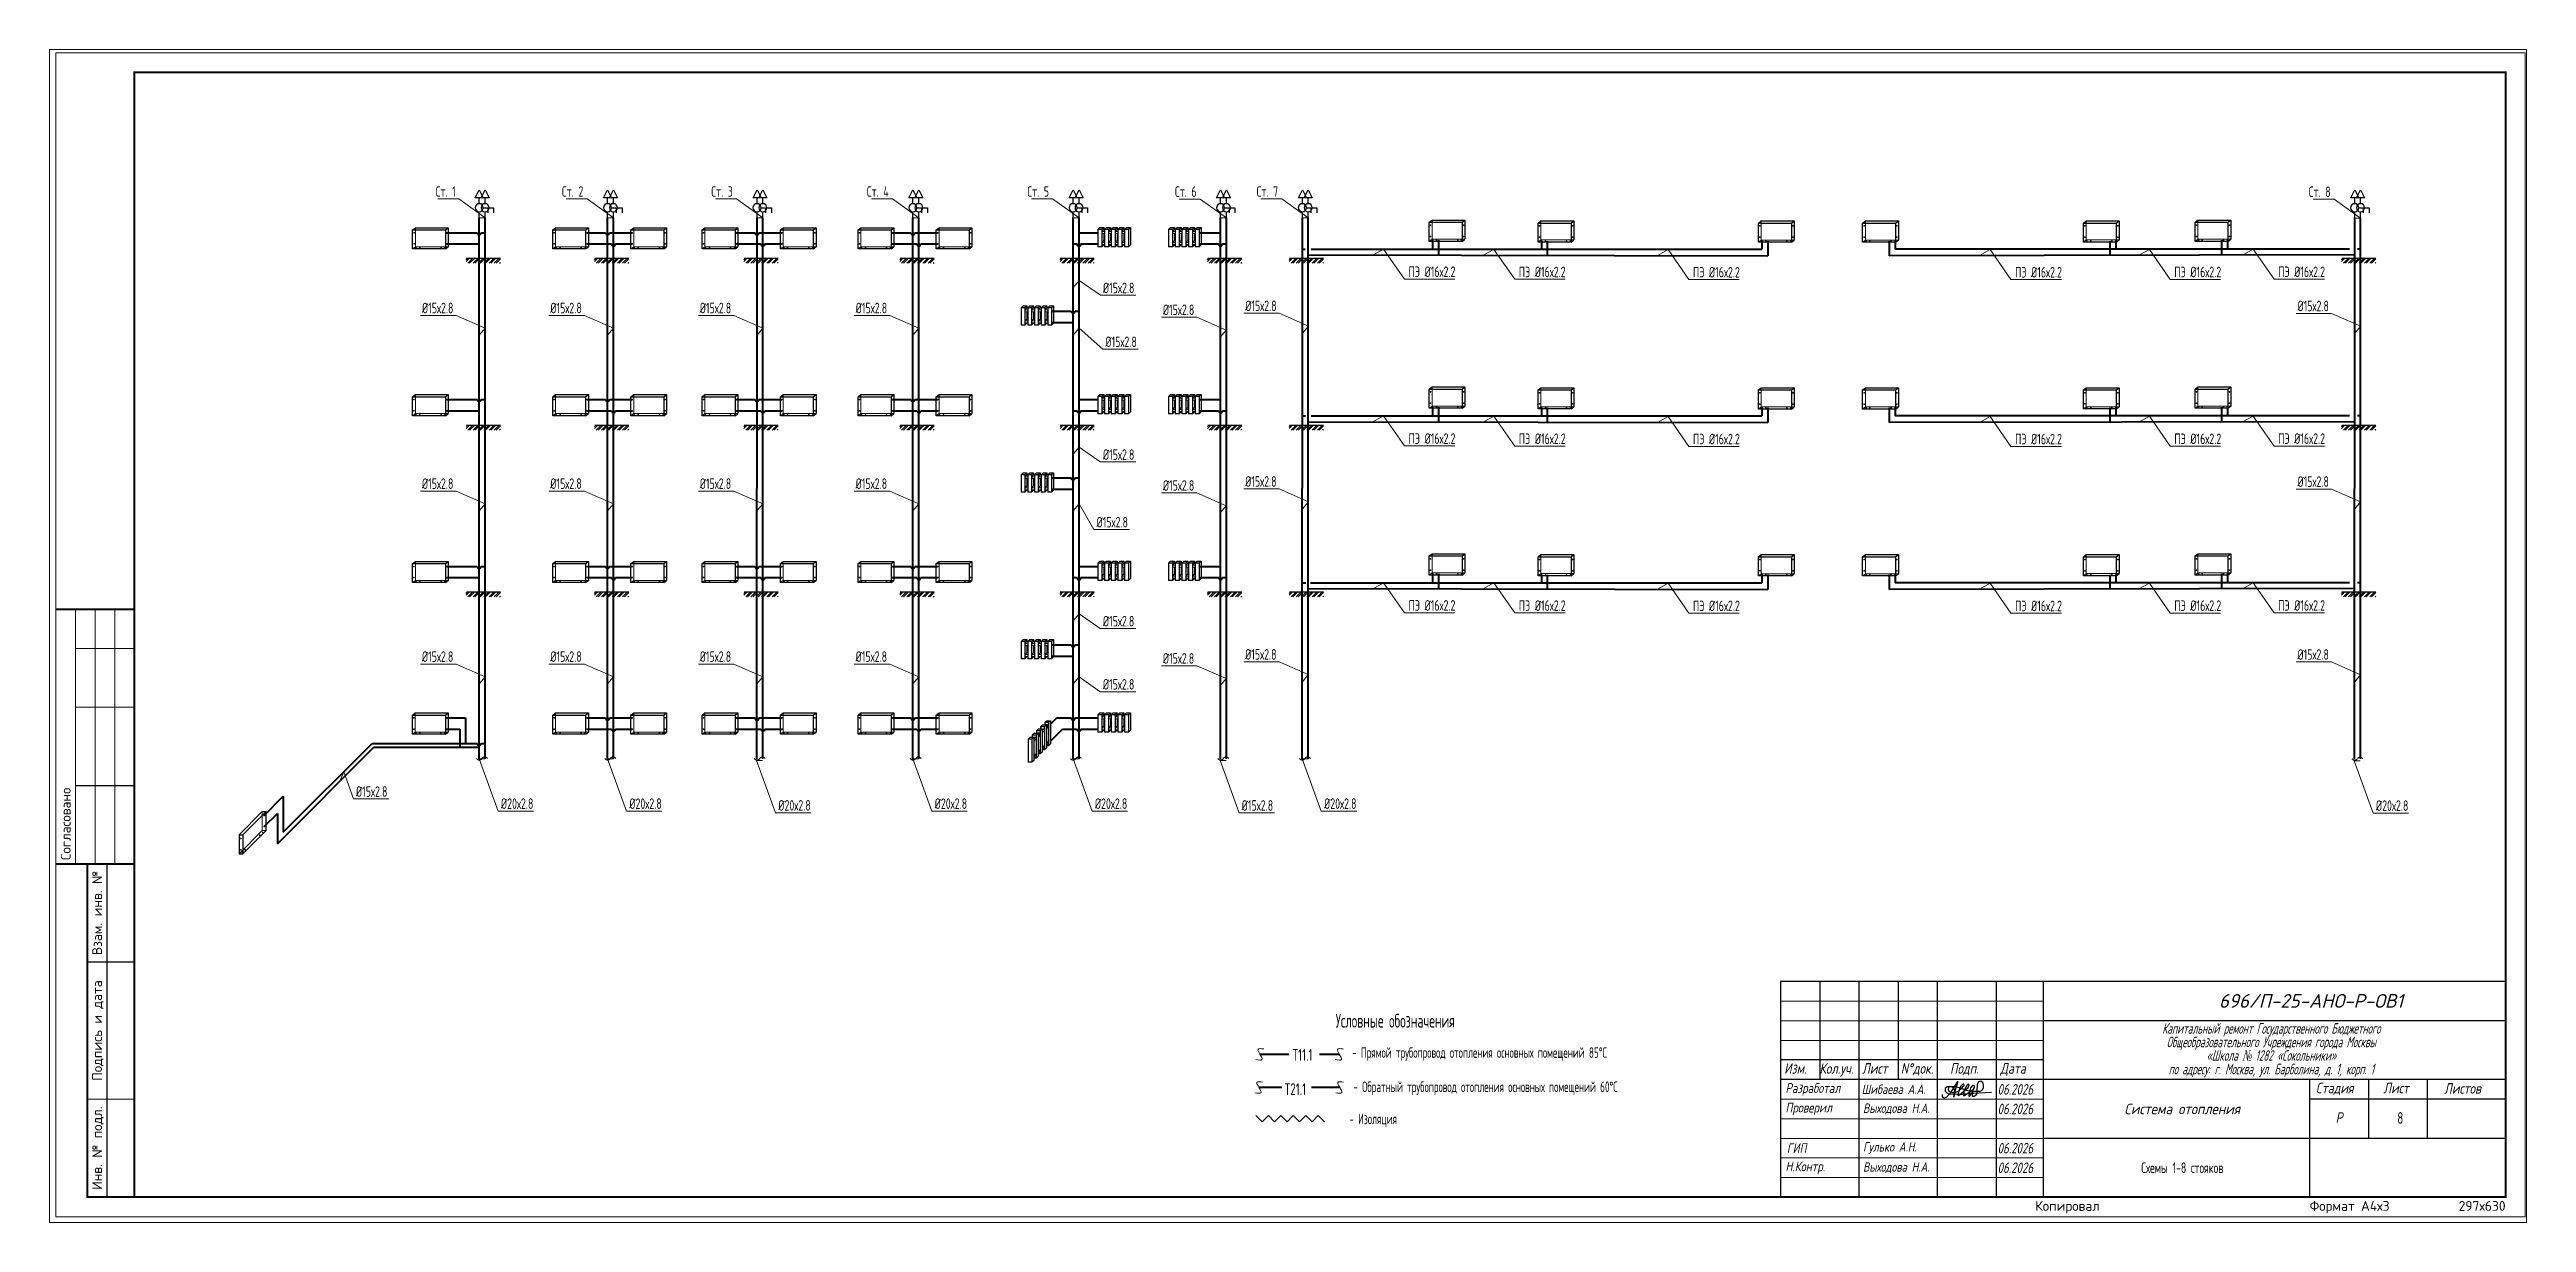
# Paper-space layout '8' of a CAD drawing. Header units: millimetres. Extents: x -2 to 630, y -2 to 297.
# The model-space entities are those that its viewports show. They can reach past a viewport. Long polylines and large blocks are cut down to what shows.
import ezdxf
from ezdxf import colors
from ezdxf.entities.mleader import LeaderData, LeaderLine
from ezdxf.enums import TextEntityAlignment as Align
from ezdxf.math import Vec2, Vec3

# ---------------------------------------------------------------- set-up
doc = ezdxf.new("R2010")
doc.units = ezdxf.units.MM
for name, pattern in [('GOST2.303 4', [7, 5, -2, 0]), ('Hidden', [7.14375, 4.7625, -2.38125]), ('K5LT32772', [0])]:
    doc.linetypes.add(name, pattern=pattern)
doc.layers.add('9_Форматы', color=7, linetype='Continuous')
doc.layers.add('стояки', color=7, linetype='Continuous')
doc.layers.add('9_Форматы надписи', color=7, linetype='Continuous', plot=False)
for name, color, linetype, lineweight in [('_надписи ОВ', 7, 'Continuous', 20), ('Shtamp', 7, 'Continuous', 35), ('АР-ШТАМП', 7, 'Continuous', 15), ('Арматура', 4, 'Continuous', 30), ('ОВ', 6, 'Continuous', 40), ('ОВ-ИЗОЛЯЦИЯ', 7, 'Continuous', 25), ('ОВ-рамка', 7, 'Continuous', 30), ('ОВ-ТЕКСТ', 7, 'Continuous', 25), ('СПДС_Штриховка', 252, 'Continuous', 9), ('ТЕКСТ', 252, 'Continuous', 13)]:
    doc.layers.add(name, color=color, linetype=linetype, lineweight=lineweight)
for name, color, linetype, true_color in [('Подпись', 7, 'Continuous', 0x082cf7), ('т11.1', 1, 'Continuous', 0xff0000), ('т21.1', 5, 'Continuous', 0x0000ff)]:
    doc.layers.add(name, color=color, linetype=linetype, true_color=true_color)
doc.styles.add('ГОСТ', font='isocpeur.ttf', dxfattribs={"width": 0.8, "height": 250})
doc.styles.add('М2', font='isocpeui.ttf', dxfattribs={"width": 0.8})
doc.styles.add('РАЗМЕРНЫЙ', font='simplex.shx', dxfattribs={"width": 0.6, "oblique": 15})
doc.styles.add('СТИЛЬ', font='simplex.shx', dxfattribs={"width": 0.65})

psp = doc.layouts.new('8')

msp = doc.modelspace()

# ---------------------------------------------------------------- texts
at = {"layer": '_надписи ОВ', "ltscale": 10, "style": 'СТИЛЬ', "width": 0.6}
for s, height, p in [('Условные обозначения', 350, (49847.873, 338571.796)), ('- Прямой трубопровод отопления основных помещений 85%%DС', 270, (50267.768, 337801.046)), ('- Обратный трубопровод отопления основных помещений 60%%DС', 270, (50301.012, 336928.016)), (' - Изоляция', 270, (50089.373, 336107.611))]:
    msp.add_text(s, height=height, dxfattribs=at).set_placement(p)
at = {"layer": '_надписи ОВ', "ltscale": 10, "char_height": 300, "width": 16480.02357, "attachment_point": 1, "line_spacing_factor": 0.7, "style": 'СТИЛЬ'}
for s, insert in [('Т11.1', (48744.334, 338025.271)), ('Т21.1 ', (48545.234, 337151.302))]:
    msp.add_mtext(s, dxfattribs=dict(at, insert=insert))
at = {"layer": 'ТЕКСТ', "transparency": 33554687, "attachment_point": 5, "style": 'СТИЛЬ'}
for s, insert, char_height, width in [('\\pxi1,sm0.75;{\\C7;8}', (76859.136, 336265.699, 576.986), 300, 6768.52482), ('\\pxi1,sm0.75;{\\C7;Схемы 1-8 стояков}', (71311.899, 334996.972, 576.986), 270, 6535.64473)]:
    msp.add_mtext(s, dxfattribs=dict(at, insert=insert, char_height=char_height, width=width))

# ---------------------------------------------------------------- blocks, each defined once
blk = doc.blocks.new('В.к.')
at = {"layer": 'Арматура', "color": 7, "lineweight": 30}
for p, q in [((0, 424), (-61, 302)), ((60, 302), (0, 424)), ((-62, 152), (-129, 152)), ((-129, 152), (-129, 76)), ((-61, 302), (60, 302)), ((0, 211), (0, 302)), ((0, 0), (0, 91))]:
    blk.add_line(p, q, dxfattribs=at)
blk.add_circle((0, 152), 60.9, dxfattribs=at)
blk = doc.blocks.new('gh павнель')
at = {"color": 32, "lineweight": 30, "ltscale": 0.1, "true_color": 0xcd6928}
for p, q in [((29457, 6419), (30297, 6419)), ((30297, 6419), (30297, 5931))]:
    blk.add_line(p, q, dxfattribs=at)
at = {"color": 32, "linetype": 'GOST2.303 4', "lineweight": 18, "ltscale": 10, "true_color": 0xcd6928}
for p, q in [((29457, 5931), (29457, 6419)), ((30297, 5931), (29457, 5931))]:
    blk.add_line(p, q, dxfattribs=at)
at = {"color": 32, "lineweight": 30, "ltscale": 0.1, "true_color": 0xcd6928}
for points in [[(29386, 6364), (29457, 6419)], [(30226, 6364), (30297, 6419)], [(30226, 5877), (30297, 5931)]]:
    blk.add_lwpolyline(points, dxfattribs=at)
blk.add_lwpolyline([(29386, 6364), (30226, 6364), (30226, 5877), (29386, 5877)], close=True, dxfattribs=at)
at = {"color": 32, "linetype": 'GOST2.303 4', "lineweight": 18, "ltscale": 10, "true_color": 0xcd6928}
blk.add_lwpolyline([(29386, 5877), (29457, 5931)], dxfattribs=at)
at = {"color": 32, "lineweight": 30, "ltscale": 0.1, "true_color": 0xcd6928}
for p in [(29422, 6292), (29422, 6004), (29472, 5904), (29572, 5904), (30112, 5904), (30212, 5904), (30262, 6292), (30262, 6004)]:
    blk.add_point(p, dxfattribs=at)
blk = doc.blocks.new('бок панель')
at = {"color": 32, "lineweight": 30, "ltscale": 0.1, "true_color": 0xcd6928}
for p, q in [((29006, 6630), (28412, 6036)), ((29006, 6630), (29106, 6630)), ((28412, 6036), (28412, 5548)), ((28412, 6036), (28512, 6036)), ((28412, 5548), (28512, 5548))]:
    blk.add_line(p, q, dxfattribs=at)
at = {"color": 32, "linetype": 'GOST2.303 4', "lineweight": 18, "ltscale": 10, "true_color": 0xcd6928}
for p, q in [((29006, 6142), (29006, 6630)), ((28412, 5548), (29006, 6142)), ((29006, 6142), (29106, 6142))]:
    blk.add_line(p, q, dxfattribs=at)
at = {"color": 32, "lineweight": 30, "ltscale": 0.1, "true_color": 0xcd6928}
blk.add_lwpolyline([(29106, 6630), (28512, 6036), (28512, 5548), (29106, 6142)], close=True, dxfattribs=at)
for p in [(29056, 6530), (28462, 5936), (28943, 6029), (29056, 6242), (28462, 5648), (28497, 5584), (28568, 5655)]:
    blk.add_point(p, dxfattribs=at)
at = {"color": 32, "linetype": 'GOST2.303 4', "lineweight": 18, "ltscale": 10, "true_color": 0xcd6928}
blk.add_point((29014, 6100), dxfattribs=at)
blk = doc.blocks.new('*U3000')
at = {"layer": '9_Форматы', "color": 7, "linetype": 'Continuous', "lineweight": 9, "ltscale": 100}
blk.add_lwpolyline([(5, -5), (5, 292), (-625, 292), (-625, -5)], close=True, dxfattribs=at)
at = {"layer": '9_Форматы', "color": 7, "linetype": 'Continuous', "lineweight": 9, "ltscale": 100, "const_width": 0.5}
blk.add_lwpolyline([(0, 0), (0, 287), (-605, 287), (-605, 0)], close=True, dxfattribs=at)
at = {"layer": '9_Форматы', "color": 7, "linetype": 'Continuous', "lineweight": 9, "ltscale": 100}
for points, const_width in [([(-605, 150), (-625, 150)], 0.5), ([(-620, 85), (-620, 150)], 0.3), ([(-605, 140), (-620, 140)], 0.3), ([(-605, 125), (-620, 125)], 0.3), ([(-605, 105), (-620, 105)], 0.3), ([(-605, 85), (-625, 85)], 0.5), ([(-605, 0), (-617, 0), (-617, 85), (-617, 85)], 0.5), ([(-612, 0), (-612, 85)], 0.3), ([(-617, 60), (-605, 60)], 0.3), ([(-617, 25), (-605, 25)], 0.3)]:
    blk.add_lwpolyline(points, dxfattribs=dict(at, const_width=const_width))
for points in [[(-615, 85), (-615, 150)], [(-610, 85), (-610, 150)], [(-610, 85), (-610, 150)]]:
    blk.add_lwpolyline(points, dxfattribs=at)
at = {"layer": '9_Форматы', "color": 7, "linetype": 'Continuous', "lineweight": 9, "ltscale": 100, "style": 'ГОСТ'}
blk.add_text('Согласовано', height=2.5, rotation=90, dxfattribs=at).set_placement((-621.25, 86))
for s, p in [('Взам. инв. №', (-614.5, 72.5)), ('Подпись и дата', (-614.5, 42.5)), ('Инв. № подл.', (-614.5, 12.5))]:
    blk.add_text(s, height=2.5, rotation=90, dxfattribs=at).set_placement(p, align=Align.MIDDLE_CENTER)
at = {"layer": '9_Форматы', "color": 7, "style": 'ГОСТ'}
for s, p in [('Копировал', (-120, -1)), ('Формат А4х3', (-50, -1))]:
    blk.add_text(s, height=2.5, dxfattribs=at).set_placement(p, align=Align.TOP_LEFT)
at = {"layer": '9_Форматы надписи', "color": 7, "style": 'ГОСТ'}
blk.add_text('297х630', height=2.5, dxfattribs=at).set_placement((0, -3.5), align=Align.RIGHT)
blk = doc.blocks.new('Штамп 22-РД-Б1-Р1-ОВ.1')
at = {"layer": 'АР-ШТАМП', "lineweight": 30, "transparency": 33554687}
blk.add_lwpolyline([(-18500, 0), (0, 0), (0, 5500), (-18500, 5500)], close=True, dxfattribs=at)
for points in [[(-17500, 5500), (-17500, 3000)], [(-16500, 5500), (-16500, 0)], [(-15500, 5500), (-15500, 3000)], [(-14500, 5500), (-14500, 0)], [(-13000, 5500), (-13000, 0)], [(-11800, 5500), (-11800, 0)], [(0, 4500), (-11800, 4500), (-11800, 4500)], [(-11800, 3500), (-18500, 3500)], [(-11800, 3000), (-18500, 3000)], [(0, 3000), (-11800, 3000), (-11800, 3000)], [(-5000, 3000), (-5000, 0)], [(-3500, 3000), (-3500, 1500)], [(-2000, 3000), (-2000, 1500)], [(0, 2500), (-5000, 2500)], [(0, 1500), (-11800, 1500), (-11800, 1500)]]:
    blk.add_lwpolyline(points, dxfattribs=at)
at = {"layer": 'АР-ШТАМП', "lineweight": 15, "transparency": 33554687}
for points in [[(-11800, 5000), (-18500, 5000)], [(-11800, 4500), (-18500, 4500)], [(-11800, 4000), (-18500, 4000)], [(-11800, 2500), (-18500, 2500)], [(-11800, 2000), (-18500, 2000)], [(-11800, 1500), (-18500, 1500)], [(-11800, 1000), (-18500, 1000)], [(-11800, 500), (-18500, 500)]]:
    blk.add_lwpolyline(points, dxfattribs=at)
at = {"layer": 'Подпись', "linetype": 'Continuous'}
blk.add_lwpolyline([(-14376, 2617), (-14374, 2584), (-14364, 2561), (-14345, 2542), (-14323, 2536), (-14290, 2542), (-14259, 2558), (-14218, 2591), (-14159, 2653), (-13975, 2948), (-14064, 2666), (-14079, 2550), (-14056, 2734), (-14097, 2794), (-14145, 2818), (-14193, 2822), (-14216, 2789), (-14218, 2743), (-14204, 2703), (-14168, 2687), (-14124, 2669), (-14055, 2667), (-14002, 2687), (-13951, 2714), (-13904, 2752), (-13865, 2785), (-13836, 2826), (-13816, 2848), (-13821, 2882), (-13851, 2878), (-13903, 2822), (-13932, 2759), (-13961, 2677), (-13973, 2612), (-13963, 2592), (-13936, 2606), (-13779, 2735), (-13708, 2794), (-13690, 2861), (-13710, 2878), (-13748, 2852), (-13814, 2727), (-13829, 2595), (-13802, 2591), (-13579, 2753), (-13546, 2800), (-13547, 2836), (-13570, 2852), (-13602, 2845), (-13648, 2785), (-13676, 2683), (-13694, 2578), (-13672, 2574), (-13650, 2610), (-13616, 2663), (-13575, 2705), (-13535, 2707), (-13509, 2709), (-13491, 2684), (-13495, 2623), (-13521, 2590), (-13555, 2566), (-13593, 2565), (-13600, 2579), (-13601, 2638), (-13584, 2696), (-13575, 2705), (-13509, 2709), (-13491, 2684), (-13479, 2701), (-13472, 2884), (-13436, 2950), (-13389, 2971), (-13345, 2931), (-13328, 2868), (-13326, 2790), (-13355, 2730), (-13410, 2696), (-13618, 2691), (-13719, 2710), (-13806, 2741), (-13867, 2763), (-13911, 2779), (-13977, 2793), (-14075, 2813), (-14248, 2815), (-14298, 2772), (-14295, 2705), (-14255, 2662), (-14202, 2639), (-13997, 2626), (-13852, 2624), (-13699, 2642), (-13442, 2665), (-13114, 2682)], dxfattribs=at)
at = {"layer": 'Shtamp', "color": 7, "ltscale": 33.333333, "style": 'М2'}
blk.add_text('696/П-25-АНО-Р-ОВ1', height=350, dxfattribs=at).set_placement((-7314, 4832))
at = {"layer": 'Shtamp', "ltscale": 33.333333, "style": 'М2', "width": 0.8}
for s, p in [('Изм.', (-18406, 3149)), ('Кол.уч.', (-17506, 3149)), ('Лист ', (-16417, 3149)), ('N°док.', (-15430, 3149)), ('Подп.', (-14174, 3149)), ('Дата', (-12892, 3149)), ('Cтадия', (-4844, 2649)), ('Лист ', (-3117, 2649)), ('Листов', (-1567, 2639)), ('Р', (-4334, 1896))]:
    blk.add_text(s, height=270, dxfattribs=at).set_placement(p)
at = {"layer": 'Shtamp', "color": 7, "ltscale": 33.333333, "style": 'М2', "width": 0.75}
for p in [(-12960, 2615), (-12960, 2115), (-12960, 1115), (-12960, 615)]:
    blk.add_text('06.2026', height=270, dxfattribs=at).set_placement(p)
at = {"layer": 'Shtamp', "ltscale": 33.333333, "char_height": 270, "attachment_point": 5, "line_spacing_factor": 0.768}
for s, insert, width, style in [('\\pxl1.18333,r1.7625,qc;Капитальный ремонт Государственного Бюджетного \\PОбщеобразовательного Учреждения города Москвы \\P«Школа {\\fTimes New Roman|b0|i0|c204|p18;№} 1282 «Сокольники» \\Pпо адресу: г. Москва, ул. Барболина, д. 1, корп. 1', (-5900, 3750), 11799.97, 'РАЗМЕРНЫЙ'), ('\\pxi1,sm0.75;{\\W0.9;\\C7;Система отопления}', (-8384, 2250), 6643.18, 'М2')]:
    blk.add_mtext(s, dxfattribs=dict(at, insert=insert, width=width, style=style))
at = {"layer": 'Shtamp', "color": 18, "ltscale": 100, "true_color": 0x000000, "width": 2000, "attachment_point": 4, "style": 'М2'}
for s, insert, char_height in [('\\pxi0.002,t0;{\\W0.8;\\C256; Разработал}', (-18500, 2750), 250), ('{\\W0.8;\\C256;Шибаева А.А.}', (-16429, 2752), 240), ('\\pxi0.002,t0;{\\W0.8;\\C256; Проверил}', (-18500, 2250), 250), ('\\pxi0.002,t0;{\\W0.8;\\C256;ГИП}', (-18339, 1250), 250), ('\\pxi0.002,t0;{\\W0.8;\\C256; Н.Контр.}', (-18500, 750), 250)]:
    blk.add_mtext(s, dxfattribs=dict(at, insert=insert, char_height=char_height))
at = {"layer": 'Shtamp', "color": 1, "ltscale": 100, "true_color": 0xff0000, "char_height": 240, "width": 2000, "attachment_point": 4, "style": 'М2'}
for s, insert in [('{\\C256;Выходова Н.А.}', (-16393, 2250)), ('{\\C256;Гулько А.Н.}', (-16393, 1250)), ('{\\C256;Выходова Н.А.}', (-16393, 750))]:
    blk.add_mtext(s, dxfattribs=dict(at, insert=insert))

# ---------------------------------------------------------------- hatches: boundary and pattern name
at = {"layer": 'СПДС_Штриховка', "lineweight": 25}
h = msp.add_hatch(dxfattribs=at)
h.set_pattern_fill('ANSI32', color=253, scale=10)
h.set_pattern_definition([(45, (419381.93, 680108.36), (-67.351921, 67.351921), []), (45, (419426.83, 680108.36), (-67.351921, 67.351921), [])])
h.paths.add_polyline_path([(28535.818, 358202.381), (27661.165, 358202.381), (27661.165, 358074.711), (28535.818, 358074.711)])
h = msp.add_hatch(dxfattribs=at)
h.set_pattern_fill('ANSI32', color=253, scale=10)
h.set_pattern_definition([(45, (422656.8, 680108.36), (-67.351921, 67.351921), []), (45, (422701.7, 680108.36), (-67.351921, 67.351921), [])])
h.paths.add_polyline_path([(31810.689, 358202.381), (30936.036, 358202.381), (30936.036, 358074.711), (31810.689, 358074.711)])
h = msp.add_hatch(dxfattribs=at)
h.set_pattern_fill('ANSI32', color=253, scale=10)
h.set_pattern_definition([(45, (426469.36, 680108.36), (-67.351921, 67.351921), []), (45, (426514.26, 680108.36), (-67.351921, 67.351921), [])])
h.paths.add_polyline_path([(35623.246, 358202.381), (34748.592, 358202.381), (34748.592, 358074.711), (35623.246, 358074.711)])
h = msp.add_hatch(dxfattribs=at)
h.set_pattern_fill('ANSI32', color=253, scale=10)
h.set_pattern_definition([(45, (430447.67, 680108.36), (-67.351921, 67.351921), []), (45, (430492.58, 680108.36), (-67.351921, 67.351921), [])])
h.paths.add_polyline_path([(39601.563, 358202.381), (38726.91, 358202.381), (38726.91, 358074.711), (39601.563, 358074.711)])
h = msp.add_hatch(dxfattribs=at)
h.set_pattern_fill('ANSI32', color=253, scale=10)
h.set_pattern_definition([(45, (434535.16, 680108.36), (-67.351921, 67.351921), []), (45, (434580.065, 680108.36), (-67.351921, 67.351921), [])])
h.paths.add_polyline_path([(43689.053, 358202.381), (42814.399, 358202.381), (42814.399, 358074.711), (43689.053, 358074.711)])
h = msp.add_hatch(dxfattribs=at)
h.set_pattern_fill('ANSI32', color=253, scale=10)
h.set_pattern_definition([(45, (438296.68, 680108.36), (-67.351921, 67.351921), []), (45, (438341.59, 680108.36), (-67.351921, 67.351921), [])])
h.paths.add_polyline_path([(47450.573, 358202.381), (46575.92, 358202.381), (46575.92, 358074.711), (47450.573, 358074.711)])
h = msp.add_hatch(dxfattribs=at)
h.set_pattern_fill('ANSI32', color=253, scale=10)
h.set_pattern_definition([(45, (440382.98, 680108.36), (-67.351921, 67.351921), []), (45, (440427.88, 680108.36), (-67.351921, 67.351921), [])])
h.paths.add_polyline_path([(49536.869, 358202.381), (48662.216, 358202.381), (48662.216, 358074.711), (49536.869, 358074.711)])
h = msp.add_hatch(dxfattribs=at)
h.set_pattern_fill('ANSI32', color=253, scale=10)
h.set_pattern_definition([(45, (467232.32, 680108.36), (-67.351921, 67.351921), []), (45, (467277.22, 680108.36), (-67.351921, 67.351921), [])])
h.paths.add_polyline_path([(76386.207, 358202.381), (75511.554, 358202.381), (75511.554, 358074.711), (76386.207, 358074.711)])
h = msp.add_hatch(dxfattribs=at)
h.set_pattern_fill('ANSI32', color=253, scale=10)
h.set_pattern_definition([(45, (419381.93, 675851.62), (-67.351921, 67.351921), []), (45, (419426.83, 675851.62), (-67.351921, 67.351921), [])])
h.paths.add_polyline_path([(28535.818, 353945.643), (27661.165, 353945.643), (27661.165, 353817.974), (28535.818, 353817.974)])
h = msp.add_hatch(dxfattribs=at)
h.set_pattern_fill('ANSI32', color=253, scale=10)
h.set_pattern_definition([(45, (422656.8, 675851.62), (-67.351921, 67.351921), []), (45, (422701.7, 675851.62), (-67.351921, 67.351921), [])])
h.paths.add_polyline_path([(31810.689, 353945.643), (30936.036, 353945.643), (30936.036, 353817.974), (31810.689, 353817.974)])
h = msp.add_hatch(dxfattribs=at)
h.set_pattern_fill('ANSI32', color=253, scale=10)
h.set_pattern_definition([(45, (426469.36, 675851.62), (-67.351921, 67.351921), []), (45, (426514.26, 675851.62), (-67.351921, 67.351921), [])])
h.paths.add_polyline_path([(35623.246, 353945.643), (34748.592, 353945.643), (34748.592, 353817.974), (35623.246, 353817.974)])
h = msp.add_hatch(dxfattribs=at)
h.set_pattern_fill('ANSI32', color=253, scale=10)
h.set_pattern_definition([(45, (430447.67, 675851.62), (-67.351921, 67.351921), []), (45, (430492.58, 675851.62), (-67.351921, 67.351921), [])])
h.paths.add_polyline_path([(39601.563, 353945.643), (38726.91, 353945.643), (38726.91, 353817.974), (39601.563, 353817.974)])
h = msp.add_hatch(dxfattribs=at)
h.set_pattern_fill('ANSI32', color=253, scale=10)
h.set_pattern_definition([(45, (434535.16, 675851.62), (-67.351921, 67.351921), []), (45, (434580.065, 675851.62), (-67.351921, 67.351921), [])])
h.paths.add_polyline_path([(43689.053, 353945.643), (42814.399, 353945.643), (42814.399, 353817.974), (43689.053, 353817.974)])
h = msp.add_hatch(dxfattribs=at)
h.set_pattern_fill('ANSI32', color=253, scale=10)
h.set_pattern_definition([(45, (438296.68, 675851.62), (-67.351921, 67.351921), []), (45, (438341.59, 675851.62), (-67.351921, 67.351921), [])])
h.paths.add_polyline_path([(47450.573, 353945.643), (46575.92, 353945.643), (46575.92, 353817.974), (47450.573, 353817.974)])
h = msp.add_hatch(dxfattribs=at)
h.set_pattern_fill('ANSI32', color=253, scale=10)
h.set_pattern_definition([(45, (440382.98, 675851.62), (-67.351921, 67.351921), []), (45, (440427.88, 675851.62), (-67.351921, 67.351921), [])])
h.paths.add_polyline_path([(49536.869, 353945.643), (48662.216, 353945.643), (48662.216, 353817.974), (49536.869, 353817.974)])
h = msp.add_hatch(dxfattribs=at)
h.set_pattern_fill('ANSI32', color=253, scale=10)
h.set_pattern_definition([(45, (467232.32, 675851.62), (-67.351921, 67.351921), []), (45, (467277.22, 675851.62), (-67.351921, 67.351921), [])])
h.paths.add_polyline_path([(76386.207, 353945.643), (75511.554, 353945.643), (75511.554, 353817.974), (76386.207, 353817.974)])
h = msp.add_hatch(dxfattribs=at)
h.set_pattern_fill('ANSI32', color=253, scale=10)
h.set_pattern_definition([(45, (419381.93, 671594.89), (-67.351921, 67.351921), []), (45, (419426.83, 671594.89), (-67.351921, 67.351921), [])])
h.paths.add_polyline_path([(28535.818, 349688.906), (27661.165, 349688.906), (27661.165, 349561.236), (28535.818, 349561.236)])
h = msp.add_hatch(dxfattribs=at)
h.set_pattern_fill('ANSI32', color=253, scale=10)
h.set_pattern_definition([(45, (422656.8, 671594.89), (-67.351921, 67.351921), []), (45, (422701.7, 671594.89), (-67.351921, 67.351921), [])])
h.paths.add_polyline_path([(31810.689, 349688.906), (30936.036, 349688.906), (30936.036, 349561.236), (31810.689, 349561.236)])
h = msp.add_hatch(dxfattribs=at)
h.set_pattern_fill('ANSI32', color=253, scale=10)
h.set_pattern_definition([(45, (426469.36, 671594.89), (-67.351921, 67.351921), []), (45, (426514.26, 671594.89), (-67.351921, 67.351921), [])])
h.paths.add_polyline_path([(35623.246, 349688.906), (34748.592, 349688.906), (34748.592, 349561.236), (35623.246, 349561.236)])
h = msp.add_hatch(dxfattribs=at)
h.set_pattern_fill('ANSI32', color=253, scale=10)
h.set_pattern_definition([(45, (430447.67, 671594.89), (-67.351921, 67.351921), []), (45, (430492.58, 671594.89), (-67.351921, 67.351921), [])])
h.paths.add_polyline_path([(39601.563, 349688.906), (38726.91, 349688.906), (38726.91, 349561.236), (39601.563, 349561.236)])
h = msp.add_hatch(dxfattribs=at)
h.set_pattern_fill('ANSI32', color=253, scale=10)
h.set_pattern_definition([(45, (434535.16, 671594.89), (-67.351921, 67.351921), []), (45, (434580.065, 671594.89), (-67.351921, 67.351921), [])])
h.paths.add_polyline_path([(43689.053, 349688.906), (42814.399, 349688.906), (42814.399, 349561.236), (43689.053, 349561.236)])
h = msp.add_hatch(dxfattribs=at)
h.set_pattern_fill('ANSI32', color=253, scale=10)
h.set_pattern_definition([(45, (438296.68, 671594.89), (-67.351921, 67.351921), []), (45, (438341.59, 671594.89), (-67.351921, 67.351921), [])])
h.paths.add_polyline_path([(47450.573, 349688.906), (46575.92, 349688.906), (46575.92, 349561.236), (47450.573, 349561.236)])
h = msp.add_hatch(dxfattribs=at)
h.set_pattern_fill('ANSI32', color=253, scale=10)
h.set_pattern_definition([(45, (440382.98, 671594.89), (-67.351921, 67.351921), []), (45, (440427.88, 671594.89), (-67.351921, 67.351921), [])])
h.paths.add_polyline_path([(49536.869, 349688.906), (48662.216, 349688.906), (48662.216, 349561.236), (49536.869, 349561.236)])
h = msp.add_hatch(dxfattribs=at)
h.set_pattern_fill('ANSI32', color=253, scale=10)
h.set_pattern_definition([(45, (467232.32, 671594.89), (-67.351921, 67.351921), []), (45, (467277.22, 671594.89), (-67.351921, 67.351921), [])])
h.paths.add_polyline_path([(76386.207, 349688.906), (75511.554, 349688.906), (75511.554, 349561.236), (76386.207, 349561.236)])

# ---------------------------------------------------------------- linework, layer by layer
at = {"color": 32, "lineweight": 30, "ltscale": 0.1, "true_color": 0xcd6928}
for p, q in [((43779.005, 358936.274), (43829.005, 358986.274)), ((43829.005, 358986.274), (43929.005, 358986.274)), ((43929.005, 358986.274), (43879.005, 358936.274)), ((43929.005, 358986.274), (43929.005, 358936.274)), ((43949.005, 358936.274), (43999.005, 358986.274)), ((43999.005, 358986.274), (44099.005, 358986.274)), ((44099.005, 358986.274), (44049.005, 358936.274)), ((44099.005, 358986.274), (44099.005, 358936.274)), ((44119.005, 358936.274), (44169.005, 358986.274)), ((44169.005, 358986.274), (44269.005, 358986.274)), ((44269.005, 358986.274), (44219.005, 358936.274)), ((44269.005, 358986.274), (44269.005, 358936.274)), ((44289.005, 358936.274), (44339.005, 358986.274)), ((44339.005, 358986.274), (44439.005, 358986.274)), ((44439.005, 358986.274), (44389.005, 358936.274)), ((44439.005, 358986.274), (44439.005, 358936.274)), ((44459.005, 358936.274), (44509.005, 358986.274)), ((44509.005, 358986.274), (44609.005, 358986.274)), ((44609.005, 358986.274), (44559.005, 358936.274)), ((44609.005, 358986.274), (44609.005, 358542.53)), ((45581.342, 358936.274), (45631.342, 358986.274)), ((45631.342, 358986.274), (45731.342, 358986.274)), ((45731.342, 358986.274), (45681.342, 358936.274)), ((45731.342, 358986.274), (45731.342, 358936.274)), ((45751.342, 358936.274), (45801.342, 358986.274)), ((45801.342, 358986.274), (45901.342, 358986.274)), ((45901.342, 358986.274), (45851.342, 358936.274)), ((45901.342, 358986.274), (45901.342, 358936.274)), ((45921.342, 358936.274), (45971.342, 358986.274)), ((45971.342, 358986.274), (46071.342, 358986.274)), ((46071.342, 358986.274), (46021.342, 358936.274)), ((46071.342, 358986.274), (46071.342, 358936.274)), ((46091.342, 358936.274), (46141.342, 358986.274)), ((46141.342, 358986.274), (46241.342, 358986.274)), ((46241.342, 358986.274), (46191.342, 358936.274)), ((46241.342, 358986.274), (46241.342, 358936.274)), ((46261.342, 358936.274), (46311.342, 358986.274)), ((46311.342, 358986.274), (46411.342, 358986.274)), ((46411.342, 358986.274), (46361.342, 358936.274)), ((46411.342, 358986.274), (46411.342, 358542.53)), ((43779.005, 358936.274), (43779.005, 358492.53)), ((43879.005, 358936.274), (43779.005, 358936.274)), ((43879.005, 358492.53), (43779.005, 358492.53)), ((43879.005, 358936.274), (43879.005, 358492.53)), ((43929.005, 358542.53), (43879.005, 358492.53)), ((43929.005, 358836.274), (43929.005, 358652.53)), ((43929.005, 358552.53), (43929.005, 358542.53)), ((43949.005, 358936.274), (43949.005, 358492.53)), ((44049.005, 358936.274), (43949.005, 358936.274)), ((44049.005, 358492.53), (43949.005, 358492.53)), ((44049.005, 358936.274), (44049.005, 358492.53)), ((44099.005, 358542.53), (44049.005, 358492.53)), ((44099.005, 358836.274), (44099.005, 358652.53)), ((44099.005, 358552.53), (44099.005, 358542.53)), ((44119.005, 358936.274), (44119.005, 358492.53)), ((44219.005, 358936.274), (44119.005, 358936.274)), ((44219.005, 358492.53), (44119.005, 358492.53)), ((44219.005, 358936.274), (44219.005, 358492.53)), ((44269.005, 358542.53), (44219.005, 358492.53)), ((44269.005, 358836.274), (44269.005, 358652.53)), ((44269.005, 358552.53), (44269.005, 358542.53)), ((44289.005, 358936.274), (44289.005, 358492.53)), ((44389.005, 358936.274), (44289.005, 358936.274)), ((44389.005, 358492.53), (44289.005, 358492.53)), ((44389.005, 358936.274), (44389.005, 358492.53)), ((44439.005, 358542.53), (44389.005, 358492.53)), ((44439.005, 358836.274), (44439.005, 358652.53)), ((44439.005, 358552.53), (44439.005, 358542.53)), ((44459.005, 358936.274), (44459.005, 358492.53)), ((44559.005, 358936.274), (44459.005, 358936.274)), ((44559.005, 358492.53), (44459.005, 358492.53)), ((44559.005, 358936.274), (44559.005, 358492.53)), ((44609.005, 358542.53), (44559.005, 358492.53)), ((45581.342, 358936.274), (45581.342, 358492.53)), ((45681.342, 358936.274), (45581.342, 358936.274)), ((45681.342, 358492.53), (45581.342, 358492.53)), ((45681.342, 358936.274), (45681.342, 358492.53)), ((45731.342, 358542.53), (45681.342, 358492.53)), ((45731.342, 358836.274), (45731.342, 358652.53)), ((45731.342, 358552.53), (45731.342, 358542.53)), ((45751.342, 358936.274), (45751.342, 358492.53)), ((45851.342, 358936.274), (45751.342, 358936.274)), ((45851.342, 358492.53), (45751.342, 358492.53)), ((45851.342, 358936.274), (45851.342, 358492.53)), ((45901.342, 358542.53), (45851.342, 358492.53)), ((45901.342, 358836.274), (45901.342, 358652.53)), ((45901.342, 358552.53), (45901.342, 358542.53)), ((45921.342, 358936.274), (45921.342, 358492.53)), ((46021.342, 358936.274), (45921.342, 358936.274)), ((46021.342, 358492.53), (45921.342, 358492.53)), ((46021.342, 358936.274), (46021.342, 358492.53)), ((46071.342, 358542.53), (46021.342, 358492.53)), ((46071.342, 358836.274), (46071.342, 358652.53)), ((46071.342, 358552.53), (46071.342, 358542.53)), ((46091.342, 358936.274), (46091.342, 358492.53)), ((46191.342, 358936.274), (46091.342, 358936.274)), ((46191.342, 358492.53), (46091.342, 358492.53)), ((46191.342, 358936.274), (46191.342, 358492.53)), ((46241.342, 358542.53), (46191.342, 358492.53)), ((46241.342, 358836.274), (46241.342, 358652.53)), ((46241.342, 358552.53), (46241.342, 358542.53)), ((46261.342, 358936.274), (46261.342, 358492.53)), ((46361.342, 358936.274), (46261.342, 358936.274)), ((46361.342, 358492.53), (46261.342, 358492.53)), ((46361.342, 358936.274), (46361.342, 358492.53)), ((46411.342, 358542.53), (46361.342, 358492.53)), ((41819.821, 356936.274), (41869.821, 356986.274)), ((41819.821, 356936.274), (41819.821, 356492.53)), ((41919.821, 356936.274), (41819.821, 356936.274)), ((41919.821, 356492.53), (41819.821, 356492.53)), ((41869.821, 356986.274), (41969.821, 356986.274)), ((41969.821, 356986.274), (41919.821, 356936.274)), ((41919.821, 356936.274), (41919.821, 356492.53)), ((41969.821, 356542.53), (41919.821, 356492.53)), ((41969.821, 356986.274), (41969.821, 356936.274)), ((41969.821, 356836.274), (41969.821, 356652.53)), ((41969.821, 356552.53), (41969.821, 356542.53)), ((41989.821, 356936.274), (42039.821, 356986.274)), ((41989.821, 356936.274), (41989.821, 356492.53)), ((42089.821, 356936.274), (41989.821, 356936.274)), ((42089.821, 356492.53), (41989.821, 356492.53)), ((42039.821, 356986.274), (42139.821, 356986.274)), ((42139.821, 356986.274), (42089.821, 356936.274)), ((42089.821, 356936.274), (42089.821, 356492.53)), ((42139.821, 356542.53), (42089.821, 356492.53)), ((42139.821, 356986.274), (42139.821, 356936.274)), ((42139.821, 356836.274), (42139.821, 356652.53)), ((42139.821, 356552.53), (42139.821, 356542.53)), ((42159.821, 356936.274), (42209.821, 356986.274)), ((42159.821, 356936.274), (42159.821, 356492.53)), ((42259.821, 356936.274), (42159.821, 356936.274)), ((42259.821, 356492.53), (42159.821, 356492.53)), ((42209.821, 356986.274), (42309.821, 356986.274)), ((42309.821, 356986.274), (42259.821, 356936.274)), ((42259.821, 356936.274), (42259.821, 356492.53)), ((42309.821, 356542.53), (42259.821, 356492.53)), ((42309.821, 356986.274), (42309.821, 356936.274)), ((42309.821, 356836.274), (42309.821, 356652.53)), ((42309.821, 356552.53), (42309.821, 356542.53)), ((42329.821, 356936.274), (42379.821, 356986.274)), ((42329.821, 356936.274), (42329.821, 356492.53)), ((42429.821, 356936.274), (42329.821, 356936.274)), ((42429.821, 356492.53), (42329.821, 356492.53)), ((42379.821, 356986.274), (42479.821, 356986.274)), ((42479.821, 356986.274), (42429.821, 356936.274)), ((42429.821, 356936.274), (42429.821, 356492.53)), ((42479.821, 356542.53), (42429.821, 356492.53)), ((42479.821, 356986.274), (42479.821, 356936.274)), ((42479.821, 356836.274), (42479.821, 356652.53)), ((42479.821, 356552.53), (42479.821, 356542.53)), ((42499.821, 356936.274), (42549.821, 356986.274)), ((42499.821, 356936.274), (42499.821, 356492.53)), ((42599.821, 356936.274), (42499.821, 356936.274)), ((42599.821, 356492.53), (42499.821, 356492.53)), ((42549.821, 356986.274), (42649.821, 356986.274)), ((42649.821, 356986.274), (42599.821, 356936.274)), ((42599.821, 356936.274), (42599.821, 356492.53)), ((42649.821, 356542.53), (42599.821, 356492.53)), ((42649.821, 356986.274), (42649.821, 356542.53)), ((43779.005, 354679.537), (43829.005, 354729.537)), ((43779.005, 354679.537), (43779.005, 354235.792)), ((43879.005, 354679.537), (43779.005, 354679.537)), ((43829.005, 354729.537), (43929.005, 354729.537)), ((43929.005, 354729.537), (43879.005, 354679.537)), ((43879.005, 354679.537), (43879.005, 354235.792)), ((43929.005, 354729.537), (43929.005, 354679.537)), ((43929.005, 354579.537), (43929.005, 354395.792)), ((43949.005, 354679.537), (43999.005, 354729.537)), ((43949.005, 354679.537), (43949.005, 354235.792)), ((44049.005, 354679.537), (43949.005, 354679.537)), ((43999.005, 354729.537), (44099.005, 354729.537)), ((44099.005, 354729.537), (44049.005, 354679.537)), ((44049.005, 354679.537), (44049.005, 354235.792)), ((44099.005, 354729.537), (44099.005, 354679.537)), ((44099.005, 354579.537), (44099.005, 354395.792)), ((44119.005, 354679.537), (44169.005, 354729.537)), ((44119.005, 354679.537), (44119.005, 354235.792)), ((44219.005, 354679.537), (44119.005, 354679.537)), ((44169.005, 354729.537), (44269.005, 354729.537)), ((44269.005, 354729.537), (44219.005, 354679.537)), ((44219.005, 354679.537), (44219.005, 354235.792)), ((44269.005, 354729.537), (44269.005, 354679.537)), ((44269.005, 354579.537), (44269.005, 354395.792)), ((44289.005, 354679.537), (44339.005, 354729.537)), ((44289.005, 354679.537), (44289.005, 354235.792)), ((44389.005, 354679.537), (44289.005, 354679.537)), ((44339.005, 354729.537), (44439.005, 354729.537)), ((44439.005, 354729.537), (44389.005, 354679.537)), ((44389.005, 354679.537), (44389.005, 354235.792)), ((44439.005, 354729.537), (44439.005, 354679.537)), ((44439.005, 354579.537), (44439.005, 354395.792)), ((44459.005, 354679.537), (44509.005, 354729.537)), ((44459.005, 354679.537), (44459.005, 354235.792)), ((44559.005, 354679.537), (44459.005, 354679.537)), ((44509.005, 354729.537), (44609.005, 354729.537)), ((44609.005, 354729.537), (44559.005, 354679.537)), ((44559.005, 354679.537), (44559.005, 354235.792)), ((44609.005, 354729.537), (44609.005, 354285.792)), ((45581.342, 354679.537), (45631.342, 354729.537)), ((45581.342, 354679.537), (45581.342, 354235.792)), ((45681.342, 354679.537), (45581.342, 354679.537)), ((45631.342, 354729.537), (45731.342, 354729.537)), ((45731.342, 354729.537), (45681.342, 354679.537)), ((45681.342, 354679.537), (45681.342, 354235.792)), ((45731.342, 354729.537), (45731.342, 354679.537)), ((45731.342, 354579.537), (45731.342, 354395.792)), ((45751.342, 354679.537), (45801.342, 354729.537)), ((45751.342, 354679.537), (45751.342, 354235.792)), ((45851.342, 354679.537), (45751.342, 354679.537)), ((45801.342, 354729.537), (45901.342, 354729.537)), ((45901.342, 354729.537), (45851.342, 354679.537)), ((45851.342, 354679.537), (45851.342, 354235.792)), ((45901.342, 354729.537), (45901.342, 354679.537)), ((45901.342, 354579.537), (45901.342, 354395.792)), ((45921.342, 354679.537), (45971.342, 354729.537)), ((45921.342, 354679.537), (45921.342, 354235.792)), ((46021.342, 354679.537), (45921.342, 354679.537)), ((45971.342, 354729.537), (46071.342, 354729.537)), ((46071.342, 354729.537), (46021.342, 354679.537)), ((46021.342, 354679.537), (46021.342, 354235.792)), ((46071.342, 354729.537), (46071.342, 354679.537)), ((46071.342, 354579.537), (46071.342, 354395.792)), ((46091.342, 354679.537), (46141.342, 354729.537)), ((46091.342, 354679.537), (46091.342, 354235.792)), ((46191.342, 354679.537), (46091.342, 354679.537)), ((46141.342, 354729.537), (46241.342, 354729.537)), ((46241.342, 354729.537), (46191.342, 354679.537)), ((46191.342, 354679.537), (46191.342, 354235.792)), ((46241.342, 354729.537), (46241.342, 354679.537)), ((46241.342, 354579.537), (46241.342, 354395.792)), ((46261.342, 354679.537), (46311.342, 354729.537)), ((46261.342, 354679.537), (46261.342, 354235.792)), ((46361.342, 354679.537), (46261.342, 354679.537)), ((46311.342, 354729.537), (46411.342, 354729.537)), ((46411.342, 354729.537), (46361.342, 354679.537)), ((46361.342, 354679.537), (46361.342, 354235.792)), ((46411.342, 354729.537), (46411.342, 354285.792)), ((43879.005, 354235.792), (43779.005, 354235.792)), ((43929.005, 354285.792), (43879.005, 354235.792)), ((43929.005, 354295.792), (43929.005, 354285.792)), ((44049.005, 354235.792), (43949.005, 354235.792)), ((44099.005, 354285.792), (44049.005, 354235.792)), ((44099.005, 354295.792), (44099.005, 354285.792)), ((44219.005, 354235.792), (44119.005, 354235.792)), ((44269.005, 354285.792), (44219.005, 354235.792)), ((44269.005, 354295.792), (44269.005, 354285.792)), ((44389.005, 354235.792), (44289.005, 354235.792)), ((44439.005, 354285.792), (44389.005, 354235.792)), ((44439.005, 354295.792), (44439.005, 354285.792)), ((44559.005, 354235.792), (44459.005, 354235.792)), ((44609.005, 354285.792), (44559.005, 354235.792)), ((45681.342, 354235.792), (45581.342, 354235.792)), ((45731.342, 354285.792), (45681.342, 354235.792)), ((45731.342, 354295.792), (45731.342, 354285.792)), ((45851.342, 354235.792), (45751.342, 354235.792)), ((45901.342, 354285.792), (45851.342, 354235.792)), ((45901.342, 354295.792), (45901.342, 354285.792)), ((46021.342, 354235.792), (45921.342, 354235.792)), ((46071.342, 354285.792), (46021.342, 354235.792)), ((46071.342, 354295.792), (46071.342, 354285.792)), ((46191.342, 354235.792), (46091.342, 354235.792)), ((46241.342, 354285.792), (46191.342, 354235.792)), ((46241.342, 354295.792), (46241.342, 354285.792)), ((46361.342, 354235.792), (46261.342, 354235.792)), ((46411.342, 354285.792), (46361.342, 354235.792)), ((41819.821, 352679.537), (41869.821, 352729.537)), ((41819.821, 352679.537), (41819.821, 352235.792)), ((41919.821, 352679.537), (41819.821, 352679.537)), ((41869.821, 352729.537), (41969.821, 352729.537)), ((41969.821, 352729.537), (41919.821, 352679.537)), ((41919.821, 352679.537), (41919.821, 352235.792)), ((41969.821, 352729.537), (41969.821, 352679.537)), ((41989.821, 352679.537), (42039.821, 352729.537)), ((41989.821, 352679.537), (41989.821, 352235.792)), ((42089.821, 352679.537), (41989.821, 352679.537)), ((42039.821, 352729.537), (42139.821, 352729.537)), ((42139.821, 352729.537), (42089.821, 352679.537)), ((42089.821, 352679.537), (42089.821, 352235.792)), ((42139.821, 352729.537), (42139.821, 352679.537)), ((42159.821, 352679.537), (42209.821, 352729.537)), ((42159.821, 352679.537), (42159.821, 352235.792)), ((42259.821, 352679.537), (42159.821, 352679.537)), ((42209.821, 352729.537), (42309.821, 352729.537)), ((42309.821, 352729.537), (42259.821, 352679.537)), ((42259.821, 352679.537), (42259.821, 352235.792)), ((42309.821, 352729.537), (42309.821, 352679.537)), ((42329.821, 352679.537), (42379.821, 352729.537)), ((42329.821, 352679.537), (42329.821, 352235.792)), ((42429.821, 352679.537), (42329.821, 352679.537)), ((42379.821, 352729.537), (42479.821, 352729.537)), ((42479.821, 352729.537), (42429.821, 352679.537)), ((42429.821, 352679.537), (42429.821, 352235.792)), ((42479.821, 352729.537), (42479.821, 352679.537)), ((42499.821, 352679.537), (42549.821, 352729.537)), ((42499.821, 352679.537), (42499.821, 352235.792)), ((42599.821, 352679.537), (42499.821, 352679.537)), ((42549.821, 352729.537), (42649.821, 352729.537)), ((42649.821, 352729.537), (42599.821, 352679.537)), ((42599.821, 352679.537), (42599.821, 352235.792)), ((42649.821, 352729.537), (42649.821, 352285.792)), ((41919.821, 352235.792), (41819.821, 352235.792)), ((41969.821, 352285.792), (41919.821, 352235.792)), ((41969.821, 352579.537), (41969.821, 352395.792)), ((41969.821, 352295.792), (41969.821, 352285.792)), ((42089.821, 352235.792), (41989.821, 352235.792)), ((42139.821, 352285.792), (42089.821, 352235.792)), ((42139.821, 352579.537), (42139.821, 352395.792)), ((42139.821, 352295.792), (42139.821, 352285.792)), ((42259.821, 352235.792), (42159.821, 352235.792)), ((42309.821, 352285.792), (42259.821, 352235.792)), ((42309.821, 352579.537), (42309.821, 352395.792)), ((42309.821, 352295.792), (42309.821, 352285.792)), ((42429.821, 352235.792), (42329.821, 352235.792)), ((42479.821, 352285.792), (42429.821, 352235.792)), ((42479.821, 352579.537), (42479.821, 352395.792)), ((42479.821, 352295.792), (42479.821, 352285.792)), ((42599.821, 352235.792), (42499.821, 352235.792)), ((42649.821, 352285.792), (42599.821, 352235.792)), ((43779.005, 350422.799), (43829.005, 350472.799)), ((43779.005, 350422.799), (43779.005, 349979.055)), ((43879.005, 350422.799), (43779.005, 350422.799)), ((43829.005, 350472.799), (43929.005, 350472.799)), ((43929.005, 350472.799), (43879.005, 350422.799)), ((43879.005, 350422.799), (43879.005, 349979.055)), ((43929.005, 350472.799), (43929.005, 350422.799)), ((43929.005, 350322.799), (43929.005, 350139.055)), ((43949.005, 350422.799), (43999.005, 350472.799)), ((43949.005, 350422.799), (43949.005, 349979.055)), ((44049.005, 350422.799), (43949.005, 350422.799)), ((43999.005, 350472.799), (44099.005, 350472.799)), ((44099.005, 350472.799), (44049.005, 350422.799)), ((44049.005, 350422.799), (44049.005, 349979.055)), ((44099.005, 350472.799), (44099.005, 350422.799)), ((44099.005, 350322.799), (44099.005, 350139.055)), ((44119.005, 350422.799), (44169.005, 350472.799)), ((44119.005, 350422.799), (44119.005, 349979.055)), ((44219.005, 350422.799), (44119.005, 350422.799)), ((44169.005, 350472.799), (44269.005, 350472.799)), ((44269.005, 350472.799), (44219.005, 350422.799)), ((44219.005, 350422.799), (44219.005, 349979.055)), ((44269.005, 350472.799), (44269.005, 350422.799)), ((44269.005, 350322.799), (44269.005, 350139.055)), ((44289.005, 350422.799), (44339.005, 350472.799)), ((44289.005, 350422.799), (44289.005, 349979.055)), ((44389.005, 350422.799), (44289.005, 350422.799)), ((44339.005, 350472.799), (44439.005, 350472.799)), ((44439.005, 350472.799), (44389.005, 350422.799)), ((44389.005, 350422.799), (44389.005, 349979.055)), ((44439.005, 350472.799), (44439.005, 350422.799)), ((44439.005, 350322.799), (44439.005, 350139.055)), ((44459.005, 350422.799), (44509.005, 350472.799)), ((44459.005, 350422.799), (44459.005, 349979.055)), ((44559.005, 350422.799), (44459.005, 350422.799)), ((44509.005, 350472.799), (44609.005, 350472.799)), ((44609.005, 350472.799), (44559.005, 350422.799)), ((44559.005, 350422.799), (44559.005, 349979.055)), ((44609.005, 350472.799), (44609.005, 350029.055)), ((45581.342, 350422.799), (45631.342, 350472.799)), ((45581.342, 350422.799), (45581.342, 349979.055)), ((45681.342, 350422.799), (45581.342, 350422.799)), ((45631.342, 350472.799), (45731.342, 350472.799)), ((45731.342, 350472.799), (45681.342, 350422.799)), ((45681.342, 350422.799), (45681.342, 349979.055)), ((45731.342, 350472.799), (45731.342, 350422.799)), ((45731.342, 350322.799), (45731.342, 350139.055)), ((45751.342, 350422.799), (45801.342, 350472.799)), ((45751.342, 350422.799), (45751.342, 349979.055)), ((45851.342, 350422.799), (45751.342, 350422.799)), ((45801.342, 350472.799), (45901.342, 350472.799)), ((45901.342, 350472.799), (45851.342, 350422.799)), ((45851.342, 350422.799), (45851.342, 349979.055)), ((45901.342, 350472.799), (45901.342, 350422.799)), ((45901.342, 350322.799), (45901.342, 350139.055)), ((45921.342, 350422.799), (45971.342, 350472.799)), ((45921.342, 350422.799), (45921.342, 349979.055)), ((46021.342, 350422.799), (45921.342, 350422.799)), ((45971.342, 350472.799), (46071.342, 350472.799)), ((46071.342, 350472.799), (46021.342, 350422.799)), ((46021.342, 350422.799), (46021.342, 349979.055)), ((46071.342, 350472.799), (46071.342, 350422.799)), ((46071.342, 350322.799), (46071.342, 350139.055)), ((46091.342, 350422.799), (46141.342, 350472.799)), ((46091.342, 350422.799), (46091.342, 349979.055)), ((46191.342, 350422.799), (46091.342, 350422.799)), ((46141.342, 350472.799), (46241.342, 350472.799)), ((46241.342, 350472.799), (46191.342, 350422.799)), ((46191.342, 350422.799), (46191.342, 349979.055)), ((46241.342, 350472.799), (46241.342, 350422.799)), ((46241.342, 350322.799), (46241.342, 350139.055)), ((46261.342, 350422.799), (46311.342, 350472.799)), ((46261.342, 350422.799), (46261.342, 349979.055)), ((46361.342, 350422.799), (46261.342, 350422.799)), ((46311.342, 350472.799), (46411.342, 350472.799)), ((46411.342, 350472.799), (46361.342, 350422.799)), ((46361.342, 350422.799), (46361.342, 349979.055)), ((46411.342, 350472.799), (46411.342, 350029.055)), ((43879.005, 349979.055), (43779.005, 349979.055)), ((43929.005, 350029.055), (43879.005, 349979.055)), ((43929.005, 350039.055), (43929.005, 350029.055)), ((44049.005, 349979.055), (43949.005, 349979.055)), ((44099.005, 350029.055), (44049.005, 349979.055)), ((44099.005, 350039.055), (44099.005, 350029.055)), ((44219.005, 349979.055), (44119.005, 349979.055)), ((44269.005, 350029.055), (44219.005, 349979.055)), ((44269.005, 350039.055), (44269.005, 350029.055)), ((44389.005, 349979.055), (44289.005, 349979.055)), ((44439.005, 350029.055), (44389.005, 349979.055)), ((44439.005, 350039.055), (44439.005, 350029.055)), ((44559.005, 349979.055), (44459.005, 349979.055)), ((44609.005, 350029.055), (44559.005, 349979.055)), ((45681.342, 349979.055), (45581.342, 349979.055)), ((45731.342, 350029.055), (45681.342, 349979.055)), ((45731.342, 350039.055), (45731.342, 350029.055)), ((45851.342, 349979.055), (45751.342, 349979.055)), ((45901.342, 350029.055), (45851.342, 349979.055)), ((45901.342, 350039.055), (45901.342, 350029.055)), ((46021.342, 349979.055), (45921.342, 349979.055)), ((46071.342, 350029.055), (46021.342, 349979.055)), ((46071.342, 350039.055), (46071.342, 350029.055)), ((46191.342, 349979.055), (46091.342, 349979.055)), ((46241.342, 350029.055), (46191.342, 349979.055)), ((46241.342, 350039.055), (46241.342, 350029.055)), ((46361.342, 349979.055), (46261.342, 349979.055)), ((46411.342, 350029.055), (46361.342, 349979.055)), ((41819.821, 348422.799), (41869.821, 348472.799)), ((41819.821, 348422.799), (41819.821, 347979.055)), ((41919.821, 348422.799), (41819.821, 348422.799)), ((41869.821, 348472.799), (41969.821, 348472.799)), ((41969.821, 348472.799), (41919.821, 348422.799)), ((41919.821, 348422.799), (41919.821, 347979.055)), ((41969.821, 348472.799), (41969.821, 348422.799)), ((41969.821, 348322.799), (41969.821, 348139.055)), ((41989.821, 348422.799), (42039.821, 348472.799)), ((41989.821, 348422.799), (41989.821, 347979.055)), ((42089.821, 348422.799), (41989.821, 348422.799)), ((42039.821, 348472.799), (42139.821, 348472.799)), ((42139.821, 348472.799), (42089.821, 348422.799)), ((42089.821, 348422.799), (42089.821, 347979.055)), ((42139.821, 348472.799), (42139.821, 348422.799)), ((42139.821, 348322.799), (42139.821, 348139.055)), ((42159.821, 348422.799), (42209.821, 348472.799)), ((42159.821, 348422.799), (42159.821, 347979.055)), ((42259.821, 348422.799), (42159.821, 348422.799)), ((42209.821, 348472.799), (42309.821, 348472.799)), ((42309.821, 348472.799), (42259.821, 348422.799)), ((42259.821, 348422.799), (42259.821, 347979.055)), ((42309.821, 348472.799), (42309.821, 348422.799)), ((42309.821, 348322.799), (42309.821, 348139.055)), ((42329.821, 348422.799), (42379.821, 348472.799)), ((42329.821, 348422.799), (42329.821, 347979.055)), ((42429.821, 348422.799), (42329.821, 348422.799)), ((42379.821, 348472.799), (42479.821, 348472.799)), ((42479.821, 348472.799), (42429.821, 348422.799)), ((42429.821, 348422.799), (42429.821, 347979.055)), ((42479.821, 348472.799), (42479.821, 348422.799)), ((42479.821, 348322.799), (42479.821, 348139.055)), ((42499.821, 348422.799), (42549.821, 348472.799)), ((42499.821, 348422.799), (42499.821, 347979.055)), ((42599.821, 348422.799), (42499.821, 348422.799)), ((42549.821, 348472.799), (42649.821, 348472.799)), ((42649.821, 348472.799), (42599.821, 348422.799)), ((42599.821, 348422.799), (42599.821, 347979.055)), ((42649.821, 348472.799), (42649.821, 348029.055)), ((41919.821, 347979.055), (41819.821, 347979.055)), ((41969.821, 348029.055), (41919.821, 347979.055)), ((41969.821, 348039.055), (41969.821, 348029.055)), ((42089.821, 347979.055), (41989.821, 347979.055)), ((42139.821, 348029.055), (42089.821, 347979.055)), ((42139.821, 348039.055), (42139.821, 348029.055)), ((42259.821, 347979.055), (42159.821, 347979.055)), ((42309.821, 348029.055), (42259.821, 347979.055)), ((42309.821, 348039.055), (42309.821, 348029.055)), ((42429.821, 347979.055), (42329.821, 347979.055)), ((42479.821, 348029.055), (42429.821, 347979.055)), ((42479.821, 348039.055), (42479.821, 348029.055)), ((42599.821, 347979.055), (42499.821, 347979.055)), ((42649.821, 348029.055), (42599.821, 347979.055)), ((42423.027, 346353.701), (42473.027, 346403.701)), ((42423.027, 346353.701), (42423.027, 346300.642)), ((42523.027, 346353.701), (42423.027, 346353.701)), ((42473.027, 346403.701), (42573.027, 346403.701)), ((42573.027, 346403.701), (42523.027, 346353.701)), ((42523.027, 346353.701), (42523.027, 345766.061)), ((42573.027, 346403.701), (42573.027, 345816.061)), ((43779.005, 346554.205), (43829.005, 346604.205)), ((43779.005, 346554.205), (43779.005, 346110.461)), ((43879.005, 346554.205), (43779.005, 346554.205)), ((43829.005, 346604.205), (43929.005, 346604.205)), ((43929.005, 346604.205), (43879.005, 346554.205)), ((43879.005, 346554.205), (43879.005, 346110.461)), ((43929.005, 346604.205), (43929.005, 346554.205)), ((43929.005, 346454.205), (43929.005, 346270.461)), ((43949.005, 346554.205), (43999.005, 346604.205)), ((43949.005, 346554.205), (43949.005, 346110.461)), ((44049.005, 346554.205), (43949.005, 346554.205)), ((43999.005, 346604.205), (44099.005, 346604.205)), ((44099.005, 346604.205), (44049.005, 346554.205)), ((44049.005, 346554.205), (44049.005, 346110.461)), ((44099.005, 346604.205), (44099.005, 346554.205)), ((44099.005, 346454.205), (44099.005, 346270.461)), ((44119.005, 346554.205), (44169.005, 346604.205)), ((44119.005, 346554.205), (44119.005, 346110.461)), ((44219.005, 346554.205), (44119.005, 346554.205)), ((44169.005, 346604.205), (44269.005, 346604.205)), ((44269.005, 346604.205), (44219.005, 346554.205)), ((44219.005, 346554.205), (44219.005, 346110.461)), ((44269.005, 346604.205), (44269.005, 346554.205)), ((44269.005, 346454.205), (44269.005, 346270.461)), ((44289.005, 346554.205), (44339.005, 346604.205)), ((44289.005, 346554.205), (44289.005, 346110.461)), ((44389.005, 346554.205), (44289.005, 346554.205)), ((44339.005, 346604.205), (44439.005, 346604.205)), ((44439.005, 346604.205), (44389.005, 346554.205)), ((44389.005, 346554.205), (44389.005, 346110.461)), ((44439.005, 346604.205), (44439.005, 346554.205)), ((44439.005, 346454.205), (44439.005, 346270.461)), ((44459.005, 346554.205), (44509.005, 346604.205)), ((44459.005, 346554.205), (44459.005, 346110.461)), ((44559.005, 346554.205), (44459.005, 346554.205)), ((44509.005, 346604.205), (44609.005, 346604.205)), ((44609.005, 346604.205), (44559.005, 346554.205)), ((44559.005, 346554.205), (44559.005, 346110.461)), ((44609.005, 346604.205), (44609.005, 346160.461)), ((41998.763, 345929.437), (42048.763, 345979.437)), ((41998.763, 345929.437), (41998.763, 345341.797)), ((42098.763, 345929.437), (41998.763, 345929.437)), ((42048.763, 345979.437), (42148.763, 345979.437)), ((42148.763, 345979.437), (42098.763, 345929.437)), ((42098.763, 345929.437), (42098.763, 345341.797)), ((42104.829, 346035.503), (42154.829, 346085.503)), ((42104.829, 346035.503), (42104.829, 345982.444)), ((42204.829, 346035.503), (42104.829, 346035.503)), ((42148.763, 345979.437), (42148.763, 345391.797)), ((42154.829, 346085.503), (42254.829, 346085.503)), ((42254.829, 346085.503), (42204.829, 346035.503)), ((42204.829, 346035.503), (42204.829, 345447.863)), ((42210.895, 346141.569), (42260.895, 346191.569)), ((42210.895, 346141.569), (42210.895, 346088.51)), ((42310.895, 346141.569), (42210.895, 346141.569)), ((42254.829, 346085.503), (42254.829, 345497.863)), ((42260.895, 346191.569), (42360.895, 346191.569)), ((42360.895, 346191.569), (42310.895, 346141.569)), ((42310.895, 346141.569), (42310.895, 345553.929)), ((42316.961, 346247.635), (42366.961, 346297.635)), ((42316.961, 346247.635), (42316.961, 346194.576)), ((42416.961, 346247.635), (42316.961, 346247.635)), ((42360.895, 346191.569), (42360.895, 345603.929)), ((42366.961, 346297.635), (42466.961, 346297.635)), ((42466.961, 346297.635), (42416.961, 346247.635)), ((42416.961, 346247.635), (42416.961, 345659.995)), ((42466.961, 345709.995), (42416.961, 345659.995)), ((42466.961, 346297.635), (42466.961, 345709.995)), ((42523.027, 345766.061), (42482.595, 345766.061)), ((42573.027, 345816.061), (42523.027, 345766.061)), ((43879.005, 346110.461), (43779.005, 346110.461)), ((43929.005, 346160.461), (43879.005, 346110.461)), ((43929.005, 346170.461), (43929.005, 346160.461)), ((44049.005, 346110.461), (43949.005, 346110.461)), ((44099.005, 346160.461), (44049.005, 346110.461)), ((44099.005, 346170.461), (44099.005, 346160.461)), ((44219.005, 346110.461), (44119.005, 346110.461)), ((44269.005, 346160.461), (44219.005, 346110.461)), ((44269.005, 346170.461), (44269.005, 346160.461)), ((44389.005, 346110.461), (44289.005, 346110.461)), ((44439.005, 346160.461), (44389.005, 346110.461)), ((44439.005, 346170.461), (44439.005, 346160.461)), ((44559.005, 346110.461), (44459.005, 346110.461)), ((44609.005, 346160.461), (44559.005, 346110.461)), ((42098.763, 345341.797), (41998.763, 345341.797)), ((42148.763, 345391.797), (42098.763, 345341.797)), ((42204.829, 345447.863), (42164.397, 345447.863)), ((42254.829, 345497.863), (42204.829, 345447.863)), ((42310.895, 345553.929), (42270.463, 345553.929)), ((42360.895, 345603.929), (42310.895, 345553.929)), ((42416.961, 345659.995), (42376.529, 345659.995))]:
    msp.add_line(p, q, dxfattribs=at)
at = {"color": 32, "linetype": 'K5LT32772', "lineweight": 20, "ltscale": 10, "true_color": 0xcd6928}
for p, q in [((43929.005, 358936.274), (43879.005, 358886.274)), ((43879.005, 358886.274), (43949.005, 358886.274)), ((43879.005, 358836.274), (43949.005, 358836.274)), ((43929.005, 358652.53), (43879.005, 358602.53)), ((43879.005, 358602.53), (43949.005, 358602.53)), ((43879.005, 358552.53), (43949.005, 358552.53)), ((43929.005, 358936.274), (43949.005, 358936.274)), ((43929.005, 358652.53), (43949.005, 358652.53)), ((44099.005, 358936.274), (44049.005, 358886.274)), ((44049.005, 358886.274), (44119.005, 358886.274)), ((44049.005, 358836.274), (44119.005, 358836.274)), ((44099.005, 358652.53), (44049.005, 358602.53)), ((44049.005, 358602.53), (44119.005, 358602.53)), ((44049.005, 358552.53), (44119.005, 358552.53)), ((44099.005, 358936.274), (44119.005, 358936.274)), ((44099.005, 358652.53), (44119.005, 358652.53)), ((44269.005, 358936.274), (44219.005, 358886.274)), ((44219.005, 358886.274), (44289.005, 358886.274)), ((44219.005, 358836.274), (44289.005, 358836.274)), ((44269.005, 358652.53), (44219.005, 358602.53)), ((44219.005, 358602.53), (44289.005, 358602.53)), ((44219.005, 358552.53), (44289.005, 358552.53)), ((44269.005, 358936.274), (44289.005, 358936.274)), ((44269.005, 358652.53), (44289.005, 358652.53)), ((44439.005, 358936.274), (44389.005, 358886.274)), ((44389.005, 358886.274), (44459.005, 358886.274)), ((44389.005, 358836.274), (44459.005, 358836.274)), ((44439.005, 358652.53), (44389.005, 358602.53)), ((44389.005, 358602.53), (44459.005, 358602.53)), ((44389.005, 358552.53), (44459.005, 358552.53)), ((44439.005, 358936.274), (44459.005, 358936.274)), ((44439.005, 358652.53), (44459.005, 358652.53)), ((45731.342, 358936.274), (45681.342, 358886.274)), ((45681.342, 358886.274), (45751.342, 358886.274)), ((45681.342, 358836.274), (45751.342, 358836.274)), ((45731.342, 358652.53), (45681.342, 358602.53)), ((45681.342, 358602.53), (45751.342, 358602.53)), ((45681.342, 358552.53), (45751.342, 358552.53)), ((45731.342, 358936.274), (45751.342, 358936.274)), ((45731.342, 358652.53), (45751.342, 358652.53)), ((45901.342, 358936.274), (45851.342, 358886.274)), ((45851.342, 358886.274), (45921.342, 358886.274)), ((45851.342, 358836.274), (45921.342, 358836.274)), ((45901.342, 358652.53), (45851.342, 358602.53)), ((45851.342, 358602.53), (45921.342, 358602.53)), ((45851.342, 358552.53), (45921.342, 358552.53)), ((45901.342, 358936.274), (45921.342, 358936.274)), ((45901.342, 358652.53), (45921.342, 358652.53)), ((46071.342, 358936.274), (46021.342, 358886.274)), ((46021.342, 358886.274), (46091.342, 358886.274)), ((46021.342, 358836.274), (46091.342, 358836.274)), ((46071.342, 358652.53), (46021.342, 358602.53)), ((46021.342, 358602.53), (46091.342, 358602.53)), ((46021.342, 358552.53), (46091.342, 358552.53)), ((46071.342, 358936.274), (46091.342, 358936.274)), ((46071.342, 358652.53), (46091.342, 358652.53)), ((46241.342, 358936.274), (46191.342, 358886.274)), ((46191.342, 358886.274), (46261.342, 358886.274)), ((46191.342, 358836.274), (46261.342, 358836.274)), ((46241.342, 358652.53), (46191.342, 358602.53)), ((46191.342, 358602.53), (46261.342, 358602.53)), ((46191.342, 358552.53), (46261.342, 358552.53)), ((46241.342, 358936.274), (46261.342, 358936.274)), ((46241.342, 358652.53), (46261.342, 358652.53)), ((41969.821, 356936.274), (41919.821, 356886.274)), ((41919.821, 356886.274), (41989.821, 356886.274)), ((41919.821, 356836.274), (41989.821, 356836.274)), ((41969.821, 356652.53), (41919.821, 356602.53)), ((41919.821, 356602.53), (41989.821, 356602.53)), ((41919.821, 356552.53), (41989.821, 356552.53)), ((41969.821, 356936.274), (41989.821, 356936.274)), ((41969.821, 356652.53), (41989.821, 356652.53)), ((42139.821, 356936.274), (42089.821, 356886.274)), ((42089.821, 356886.274), (42159.821, 356886.274)), ((42089.821, 356836.274), (42159.821, 356836.274)), ((42139.821, 356652.53), (42089.821, 356602.53)), ((42089.821, 356602.53), (42159.821, 356602.53)), ((42089.821, 356552.53), (42159.821, 356552.53)), ((42139.821, 356936.274), (42159.821, 356936.274)), ((42139.821, 356652.53), (42159.821, 356652.53)), ((42309.821, 356936.274), (42259.821, 356886.274)), ((42259.821, 356886.274), (42329.821, 356886.274)), ((42259.821, 356836.274), (42329.821, 356836.274)), ((42309.821, 356652.53), (42259.821, 356602.53)), ((42259.821, 356602.53), (42329.821, 356602.53)), ((42259.821, 356552.53), (42329.821, 356552.53)), ((42309.821, 356936.274), (42329.821, 356936.274)), ((42309.821, 356652.53), (42329.821, 356652.53)), ((42479.821, 356936.274), (42429.821, 356886.274)), ((42429.821, 356886.274), (42499.821, 356886.274)), ((42429.821, 356836.274), (42499.821, 356836.274)), ((42479.821, 356652.53), (42429.821, 356602.53)), ((42429.821, 356602.53), (42499.821, 356602.53)), ((42429.821, 356552.53), (42499.821, 356552.53)), ((42479.821, 356936.274), (42499.821, 356936.274)), ((42479.821, 356652.53), (42499.821, 356652.53)), ((43929.005, 354679.537), (43879.005, 354629.537)), ((43879.005, 354629.537), (43949.005, 354629.537)), ((43879.005, 354579.537), (43949.005, 354579.537)), ((43929.005, 354679.537), (43949.005, 354679.537)), ((44099.005, 354679.537), (44049.005, 354629.537)), ((44049.005, 354629.537), (44119.005, 354629.537)), ((44049.005, 354579.537), (44119.005, 354579.537)), ((44099.005, 354679.537), (44119.005, 354679.537)), ((44269.005, 354679.537), (44219.005, 354629.537)), ((44219.005, 354629.537), (44289.005, 354629.537)), ((44219.005, 354579.537), (44289.005, 354579.537)), ((44269.005, 354679.537), (44289.005, 354679.537)), ((44439.005, 354679.537), (44389.005, 354629.537)), ((44389.005, 354629.537), (44459.005, 354629.537)), ((44389.005, 354579.537), (44459.005, 354579.537)), ((44439.005, 354679.537), (44459.005, 354679.537)), ((45731.342, 354679.537), (45681.342, 354629.537)), ((45681.342, 354629.537), (45751.342, 354629.537)), ((45681.342, 354579.537), (45751.342, 354579.537)), ((45731.342, 354679.537), (45751.342, 354679.537)), ((45901.342, 354679.537), (45851.342, 354629.537)), ((45851.342, 354629.537), (45921.342, 354629.537)), ((45851.342, 354579.537), (45921.342, 354579.537)), ((45901.342, 354679.537), (45921.342, 354679.537)), ((46071.342, 354679.537), (46021.342, 354629.537)), ((46021.342, 354629.537), (46091.342, 354629.537)), ((46021.342, 354579.537), (46091.342, 354579.537)), ((46071.342, 354679.537), (46091.342, 354679.537)), ((46241.342, 354679.537), (46191.342, 354629.537)), ((46191.342, 354629.537), (46261.342, 354629.537)), ((46191.342, 354579.537), (46261.342, 354579.537)), ((46241.342, 354679.537), (46261.342, 354679.537)), ((43929.005, 354395.792), (43879.005, 354345.792)), ((43879.005, 354345.792), (43949.005, 354345.792)), ((43879.005, 354295.792), (43949.005, 354295.792)), ((43929.005, 354395.792), (43949.005, 354395.792)), ((44099.005, 354395.792), (44049.005, 354345.792)), ((44049.005, 354345.792), (44119.005, 354345.792)), ((44049.005, 354295.792), (44119.005, 354295.792)), ((44099.005, 354395.792), (44119.005, 354395.792)), ((44269.005, 354395.792), (44219.005, 354345.792)), ((44219.005, 354345.792), (44289.005, 354345.792)), ((44219.005, 354295.792), (44289.005, 354295.792)), ((44269.005, 354395.792), (44289.005, 354395.792)), ((44439.005, 354395.792), (44389.005, 354345.792)), ((44389.005, 354345.792), (44459.005, 354345.792)), ((44389.005, 354295.792), (44459.005, 354295.792)), ((44439.005, 354395.792), (44459.005, 354395.792)), ((45731.342, 354395.792), (45681.342, 354345.792)), ((45681.342, 354345.792), (45751.342, 354345.792)), ((45681.342, 354295.792), (45751.342, 354295.792)), ((45731.342, 354395.792), (45751.342, 354395.792)), ((45901.342, 354395.792), (45851.342, 354345.792)), ((45851.342, 354345.792), (45921.342, 354345.792)), ((45851.342, 354295.792), (45921.342, 354295.792)), ((45901.342, 354395.792), (45921.342, 354395.792)), ((46071.342, 354395.792), (46021.342, 354345.792)), ((46021.342, 354345.792), (46091.342, 354345.792)), ((46021.342, 354295.792), (46091.342, 354295.792)), ((46071.342, 354395.792), (46091.342, 354395.792)), ((46241.342, 354395.792), (46191.342, 354345.792)), ((46191.342, 354345.792), (46261.342, 354345.792)), ((46191.342, 354295.792), (46261.342, 354295.792)), ((46241.342, 354395.792), (46261.342, 354395.792)), ((41969.821, 352679.537), (41919.821, 352629.537)), ((41969.821, 352679.537), (41989.821, 352679.537)), ((42139.821, 352679.537), (42089.821, 352629.537)), ((42139.821, 352679.537), (42159.821, 352679.537)), ((42309.821, 352679.537), (42259.821, 352629.537)), ((42309.821, 352679.537), (42329.821, 352679.537)), ((42479.821, 352679.537), (42429.821, 352629.537)), ((42479.821, 352679.537), (42499.821, 352679.537)), ((41919.821, 352629.537), (41989.821, 352629.537)), ((41919.821, 352579.537), (41989.821, 352579.537)), ((41969.821, 352395.792), (41919.821, 352345.792)), ((41919.821, 352345.792), (41989.821, 352345.792)), ((41919.821, 352295.792), (41989.821, 352295.792)), ((41969.821, 352395.792), (41989.821, 352395.792)), ((42089.821, 352629.537), (42159.821, 352629.537)), ((42089.821, 352579.537), (42159.821, 352579.537)), ((42139.821, 352395.792), (42089.821, 352345.792)), ((42089.821, 352345.792), (42159.821, 352345.792)), ((42089.821, 352295.792), (42159.821, 352295.792)), ((42139.821, 352395.792), (42159.821, 352395.792)), ((42259.821, 352629.537), (42329.821, 352629.537)), ((42259.821, 352579.537), (42329.821, 352579.537)), ((42309.821, 352395.792), (42259.821, 352345.792)), ((42259.821, 352345.792), (42329.821, 352345.792)), ((42259.821, 352295.792), (42329.821, 352295.792)), ((42309.821, 352395.792), (42329.821, 352395.792)), ((42429.821, 352629.537), (42499.821, 352629.537)), ((42429.821, 352579.537), (42499.821, 352579.537)), ((42479.821, 352395.792), (42429.821, 352345.792)), ((42429.821, 352345.792), (42499.821, 352345.792)), ((42429.821, 352295.792), (42499.821, 352295.792)), ((42479.821, 352395.792), (42499.821, 352395.792)), ((43929.005, 350422.799), (43879.005, 350372.799)), ((43879.005, 350372.799), (43949.005, 350372.799)), ((43879.005, 350322.799), (43949.005, 350322.799)), ((43929.005, 350139.055), (43879.005, 350089.055)), ((43929.005, 350422.799), (43949.005, 350422.799)), ((43929.005, 350139.055), (43949.005, 350139.055)), ((44099.005, 350422.799), (44049.005, 350372.799)), ((44049.005, 350372.799), (44119.005, 350372.799)), ((44049.005, 350322.799), (44119.005, 350322.799)), ((44099.005, 350139.055), (44049.005, 350089.055)), ((44099.005, 350422.799), (44119.005, 350422.799)), ((44099.005, 350139.055), (44119.005, 350139.055)), ((44269.005, 350422.799), (44219.005, 350372.799)), ((44219.005, 350372.799), (44289.005, 350372.799)), ((44219.005, 350322.799), (44289.005, 350322.799)), ((44269.005, 350139.055), (44219.005, 350089.055)), ((44269.005, 350422.799), (44289.005, 350422.799)), ((44269.005, 350139.055), (44289.005, 350139.055)), ((44439.005, 350422.799), (44389.005, 350372.799)), ((44389.005, 350372.799), (44459.005, 350372.799)), ((44389.005, 350322.799), (44459.005, 350322.799)), ((44439.005, 350139.055), (44389.005, 350089.055)), ((44439.005, 350422.799), (44459.005, 350422.799)), ((44439.005, 350139.055), (44459.005, 350139.055)), ((45731.342, 350422.799), (45681.342, 350372.799)), ((45681.342, 350372.799), (45751.342, 350372.799)), ((45681.342, 350322.799), (45751.342, 350322.799)), ((45731.342, 350139.055), (45681.342, 350089.055)), ((45731.342, 350422.799), (45751.342, 350422.799)), ((45731.342, 350139.055), (45751.342, 350139.055)), ((45901.342, 350422.799), (45851.342, 350372.799)), ((45851.342, 350372.799), (45921.342, 350372.799)), ((45851.342, 350322.799), (45921.342, 350322.799)), ((45901.342, 350139.055), (45851.342, 350089.055)), ((45901.342, 350422.799), (45921.342, 350422.799)), ((45901.342, 350139.055), (45921.342, 350139.055)), ((46071.342, 350422.799), (46021.342, 350372.799)), ((46021.342, 350372.799), (46091.342, 350372.799)), ((46021.342, 350322.799), (46091.342, 350322.799)), ((46071.342, 350139.055), (46021.342, 350089.055)), ((46071.342, 350422.799), (46091.342, 350422.799)), ((46071.342, 350139.055), (46091.342, 350139.055)), ((46241.342, 350422.799), (46191.342, 350372.799)), ((46191.342, 350372.799), (46261.342, 350372.799)), ((46191.342, 350322.799), (46261.342, 350322.799)), ((46241.342, 350139.055), (46191.342, 350089.055)), ((46241.342, 350422.799), (46261.342, 350422.799)), ((46241.342, 350139.055), (46261.342, 350139.055)), ((43879.005, 350089.055), (43949.005, 350089.055)), ((43879.005, 350039.055), (43949.005, 350039.055)), ((44049.005, 350089.055), (44119.005, 350089.055)), ((44049.005, 350039.055), (44119.005, 350039.055)), ((44219.005, 350089.055), (44289.005, 350089.055)), ((44219.005, 350039.055), (44289.005, 350039.055)), ((44389.005, 350089.055), (44459.005, 350089.055)), ((44389.005, 350039.055), (44459.005, 350039.055)), ((45681.342, 350089.055), (45751.342, 350089.055)), ((45681.342, 350039.055), (45751.342, 350039.055)), ((45851.342, 350089.055), (45921.342, 350089.055)), ((45851.342, 350039.055), (45921.342, 350039.055)), ((46021.342, 350089.055), (46091.342, 350089.055)), ((46021.342, 350039.055), (46091.342, 350039.055)), ((46191.342, 350089.055), (46261.342, 350089.055)), ((46191.342, 350039.055), (46261.342, 350039.055)), ((41969.821, 348422.799), (41919.821, 348372.799)), ((41919.821, 348372.799), (41989.821, 348372.799)), ((41919.821, 348322.799), (41989.821, 348322.799)), ((41969.821, 348422.799), (41989.821, 348422.799)), ((42139.821, 348422.799), (42089.821, 348372.799)), ((42089.821, 348372.799), (42159.821, 348372.799)), ((42089.821, 348322.799), (42159.821, 348322.799)), ((42139.821, 348422.799), (42159.821, 348422.799)), ((42309.821, 348422.799), (42259.821, 348372.799)), ((42259.821, 348372.799), (42329.821, 348372.799)), ((42259.821, 348322.799), (42329.821, 348322.799)), ((42309.821, 348422.799), (42329.821, 348422.799)), ((42479.821, 348422.799), (42429.821, 348372.799)), ((42429.821, 348372.799), (42499.821, 348372.799)), ((42429.821, 348322.799), (42499.821, 348322.799)), ((42479.821, 348422.799), (42499.821, 348422.799)), ((41969.821, 348139.055), (41919.821, 348089.055)), ((41919.821, 348089.055), (41989.821, 348089.055)), ((41919.821, 348039.055), (41989.821, 348039.055)), ((41969.821, 348139.055), (41989.821, 348139.055)), ((42139.821, 348139.055), (42089.821, 348089.055)), ((42089.821, 348089.055), (42159.821, 348089.055)), ((42089.821, 348039.055), (42159.821, 348039.055)), ((42139.821, 348139.055), (42159.821, 348139.055)), ((42309.821, 348139.055), (42259.821, 348089.055)), ((42259.821, 348089.055), (42329.821, 348089.055)), ((42259.821, 348039.055), (42329.821, 348039.055)), ((42309.821, 348139.055), (42329.821, 348139.055)), ((42479.821, 348139.055), (42429.821, 348089.055)), ((42429.821, 348089.055), (42499.821, 348089.055)), ((42429.821, 348039.055), (42499.821, 348039.055)), ((42479.821, 348139.055), (42499.821, 348139.055)), ((43929.005, 346554.205), (43879.005, 346504.205)), ((43879.005, 346504.205), (43949.005, 346504.205)), ((43879.005, 346454.205), (43949.005, 346454.205)), ((43929.005, 346554.205), (43949.005, 346554.205)), ((44099.005, 346554.205), (44049.005, 346504.205)), ((44049.005, 346504.205), (44119.005, 346504.205)), ((44049.005, 346454.205), (44119.005, 346454.205)), ((44099.005, 346554.205), (44119.005, 346554.205)), ((44269.005, 346554.205), (44219.005, 346504.205)), ((44219.005, 346504.205), (44289.005, 346504.205)), ((44219.005, 346454.205), (44289.005, 346454.205)), ((44269.005, 346554.205), (44289.005, 346554.205)), ((44439.005, 346554.205), (44389.005, 346504.205)), ((44389.005, 346504.205), (44459.005, 346504.205)), ((44389.005, 346454.205), (44459.005, 346454.205)), ((44439.005, 346554.205), (44459.005, 346554.205)), ((42104.829, 345985.503), (42204.829, 345985.503)), ((42204.829, 345985.503), (42148.763, 345929.437)), ((42204.829, 345935.503), (42148.763, 345879.437)), ((42210.895, 346091.569), (42310.895, 346091.569)), ((42310.895, 346091.569), (42254.829, 346035.503)), ((42310.895, 346041.569), (42254.829, 345985.503)), ((42316.961, 346197.635), (42416.961, 346197.635)), ((42416.961, 346197.635), (42360.895, 346141.569)), ((42416.961, 346147.635), (42360.895, 346091.569)), ((42360.895, 345759.995), (42416.961, 345759.995)), ((42416.961, 345759.995), (42360.895, 345703.929)), ((42416.961, 345709.995), (42360.895, 345653.929)), ((42423.027, 346303.701), (42523.027, 346303.701)), ((42523.027, 346303.701), (42466.961, 346247.635)), ((42523.027, 346253.701), (42466.961, 346197.635)), ((42466.961, 345866.061), (42523.027, 345866.061)), ((42523.027, 345866.061), (42466.961, 345809.995)), ((42523.027, 345816.061), (42466.961, 345759.995)), ((43929.005, 346270.461), (43879.005, 346220.461)), ((43879.005, 346220.461), (43949.005, 346220.461)), ((43879.005, 346170.461), (43949.005, 346170.461)), ((43929.005, 346270.461), (43949.005, 346270.461)), ((44099.005, 346270.461), (44049.005, 346220.461)), ((44049.005, 346220.461), (44119.005, 346220.461)), ((44049.005, 346170.461), (44119.005, 346170.461)), ((44099.005, 346270.461), (44119.005, 346270.461)), ((44269.005, 346270.461), (44219.005, 346220.461)), ((44219.005, 346220.461), (44289.005, 346220.461)), ((44219.005, 346170.461), (44289.005, 346170.461)), ((44269.005, 346270.461), (44289.005, 346270.461)), ((44439.005, 346270.461), (44389.005, 346220.461)), ((44389.005, 346220.461), (44459.005, 346220.461)), ((44389.005, 346170.461), (44459.005, 346170.461)), ((44439.005, 346270.461), (44459.005, 346270.461)), ((42148.763, 345547.863), (42204.829, 345547.863)), ((42204.829, 345547.863), (42148.763, 345491.797)), ((42204.829, 345497.863), (42148.763, 345441.797)), ((42254.829, 345653.929), (42310.895, 345653.929)), ((42310.895, 345653.929), (42254.829, 345597.863)), ((42310.895, 345603.929), (42254.829, 345547.863))]:
    msp.add_line(p, q, dxfattribs=at)
at = {"color": 253, "lineweight": 25, "ltscale": 0.1}
for p, q in [((27667.508, 358202.381), (28535.818, 358202.381)), ((30942.379, 358202.381), (31810.689, 358202.381)), ((34754.936, 358202.381), (35623.246, 358202.381)), ((38733.254, 358202.381), (39601.563, 358202.381)), ((42820.743, 358202.381), (43689.053, 358202.381)), ((46582.263, 358202.381), (47450.573, 358202.381)), ((48668.559, 358202.381), (49536.869, 358202.381)), ((75517.897, 358202.381), (76386.207, 358202.381)), ((27667.508, 353945.643), (28535.818, 353945.643)), ((30942.379, 353945.643), (31810.689, 353945.643)), ((34754.936, 353945.643), (35623.246, 353945.643)), ((38733.254, 353945.643), (39601.563, 353945.643)), ((42820.743, 353945.643), (43689.053, 353945.643)), ((46582.263, 353945.643), (47450.573, 353945.643)), ((48668.559, 353945.643), (49536.869, 353945.643)), ((75517.897, 353945.643), (76386.207, 353945.643)), ((27667.508, 349688.906), (28535.818, 349688.906)), ((30942.379, 349688.906), (31810.689, 349688.906)), ((34754.936, 349688.906), (35623.246, 349688.906)), ((38733.254, 349688.906), (39601.563, 349688.906)), ((42820.743, 349688.906), (43689.053, 349688.906)), ((46582.263, 349688.906), (47450.573, 349688.906)), ((48668.559, 349688.906), (49536.869, 349688.906)), ((75517.897, 349688.906), (76386.207, 349688.906))]:
    msp.add_line(p, q, dxfattribs=at)
at = {"layer": '_надписи ОВ', "ltscale": 10}
for points in [[(47812.466, 337755.452), (47966.649, 337755.554), (47914.835, 337895.323), (47865.479, 338017.505), (48016.183, 338029.671)], [(49837.246, 337755.079), (49991.429, 337755.182), (49939.615, 337894.951), (49890.259, 338017.133), (50040.963, 338029.299)], [(47785.466, 336910.064), (47939.649, 336910.166), (47887.835, 337049.935), (47838.479, 337172.117), (47989.183, 337184.283)], [(49846.86, 336909.689), (50001.043, 336909.792), (49949.229, 337049.56), (49899.873, 337171.743), (50050.577, 337183.909)]]:
    msp.add_spline(points, degree=3, dxfattribs=at)
at = {"layer": 'ОВ-ИЗОЛЯЦИЯ', "color": 7, "linetype": 'ByBlock'}
msp.add_lwpolyline([(47811.774, 336331.274), (47970.873, 336172.175), (48129.972, 336331.274), (48289.072, 336172.175), (48448.171, 336331.274), (48607.27, 336172.175), (48766.369, 336331.274), (48925.468, 336172.175), (49084.567, 336331.274), (49243.666, 336172.175), (49402.765, 336331.274), (49561.864, 336172.175)], dxfattribs=at)
at = {"layer": 'стояки', "color": 5, "lineweight": 40}
for p, q in [((27171.082, 358567.219), (27996.777, 358567.219)), ((30746.161, 358567.219), (31370.402, 358567.155)), ((31470.402, 358567.283), (31901.034, 358567.219)), ((35282.958, 358567.283), (35713.59, 358567.219)), ((38537.036, 358567.219), (39161.276, 358567.155)), ((39261.276, 358567.283), (39691.908, 358567.219)), ((43148.667, 358567.165), (43249.063, 358567.155)), ((43348.765, 358567.283), (43779.397, 358567.219)), ((42624.525, 356567.219), (43148.375, 356567.165)), ((27170.458, 354310.482), (27996.154, 354310.482)), ((30746.161, 354310.482), (31370.402, 354310.418)), ((31470.402, 354310.546), (31901.034, 354310.482)), ((34558.718, 354310.482), (35182.958, 354310.418)), ((35282.958, 354310.546), (35713.59, 354310.482)), ((38537.036, 354310.482), (39161.276, 354310.418)), ((39261.276, 354310.546), (39691.908, 354310.482)), ((43148.044, 354310.428), (43249.063, 354310.418)), ((43348.765, 354310.546), (43779.397, 354310.482)), ((42624.525, 352310.482), (43147.752, 352310.428)), ((27169.835, 350053.744), (27995.531, 350053.744)), ((30746.161, 350053.744), (31370.402, 350053.68)), ((31470.402, 350053.808), (31901.034, 350053.744)), ((34558.718, 350053.744), (35182.958, 350053.68)), ((35282.958, 350053.808), (35713.59, 350053.744)), ((38537.036, 350053.744), (39161.276, 350053.68)), ((39261.276, 350053.808), (39691.908, 350053.744)), ((43147.421, 350053.691), (43249.063, 350053.68)), ((43348.765, 350053.808), (43779.397, 350053.744)), ((46386.046, 350053.744), (46860.188, 350053.631)), ((42624.525, 348053.744), (43147.128, 348053.691)), ((27169.212, 346185.15), (27498.112, 346185.15)), ((30746.161, 346185.15), (31370.402, 346185.086)), ((31470.402, 346185.214), (31901.034, 346185.15)), ((34558.718, 346185.15), (35182.958, 346185.086)), ((35282.958, 346185.214), (35713.59, 346185.15)), ((38537.036, 346185.15), (39161.276, 346185.086)), ((39261.276, 346185.214), (39691.908, 346185.15)), ((42877.318, 346185.124), (43248.765, 346185.086)), ((43348.765, 346185.214), (43779.397, 346185.15))]:
    msp.add_line(p, q, dxfattribs=at)
for centre in [(31420.402, 358567.219), (35232.958, 358567.219), (39211.276, 358567.219), (43299.063, 358567.219), (31420.402, 354310.482), (35232.958, 354310.482), (39211.276, 354310.482), (43299.063, 354310.482), (31420.402, 350053.744), (35232.958, 350053.744), (39211.276, 350053.744), (43299.063, 350053.744), (31420.402, 346185.15), (35232.958, 346185.15), (39211.276, 346185.15), (43298.765, 346185.15)]:
    msp.add_arc(centre, 50, 180.07331837, 0.07331837, dxfattribs=at)
at = {"layer": 'стояки', "color": 7, "lineweight": 30}
for centre, start, end in [((27995.826, 345491.782), 216.56567532, 323.43432468), ((28134.426, 345388.978), 36.56567532, 143.43432468), ((31270.697, 345491.303), 216.56567532, 323.43432468), ((31409.297, 345388.498), 36.56567532, 143.43432468), ((35083.254, 345490.745), 216.56567532, 323.43432468), ((35221.853, 345387.94), 36.56567532, 143.43432468), ((39061.571, 345490.162), 216.56567532, 323.43432468), ((39200.171, 345387.358), 36.56567532, 143.43432468), ((43149.06, 345489.564), 216.56567532, 323.43432468), ((43287.66, 345386.759), 36.56567532, 143.43432468), ((46910.581, 345489.013), 216.56567532, 323.43432468), ((47049.181, 345386.209), 36.56567532, 143.43432468), ((48996.877, 345488.708), 216.56567532, 323.43432468), ((49135.476, 345385.903), 36.56567532, 143.43432468), ((75846.214, 345484.778), 216.56567532, 323.43432468), ((75984.814, 345381.973), 36.56567532, 143.43432468)]:
    msp.add_arc(centre, 86.282, start, end, dxfattribs=at)
at = {"layer": 'т11.1', "lineweight": 40}
for p, q in [((28145.531, 345432.168), (28145.531, 359236.246)), ((31420.402, 345432.168), (31420.402, 359236.246)), ((35232.958, 345432.168), (35232.958, 359236.246)), ((39211.276, 345432.168), (39211.276, 359236.246)), ((43298.765, 345432.168), (43298.765, 359236.246)), ((46908.266, 345432.168), (46910.286, 359236.246)), ((49146.582, 345432.168), (49146.582, 359236.246)), ((75843.899, 345432.168), (75845.92, 359236.246)), ((27171.082, 358854.86), (27945.475, 358854.796)), ((28045.475, 358854.86), (28146.777, 358854.86)), ((30746.161, 358854.86), (31219.1, 358854.796)), ((31319.1, 358854.86), (31900.641, 358854.86)), ((34558.718, 358854.86), (35031.656, 358854.796)), ((35131.656, 358854.86), (35713.198, 358854.86)), ((38537.036, 358854.86), (39009.974, 358854.796)), ((39109.974, 358854.86), (39691.516, 358854.86)), ((43298.765, 358854.86), (43779.005, 358854.86)), ((46386.046, 358854.86), (46910.23, 358854.796)), ((52469.365, 358660.928), (52469.365, 358280.8)), ((55247.186, 358641.644), (55247.186, 358276.196)), ((60871.684, 358638.669), (60871.684, 358266.922)), ((63968.069, 358638.669), (63968.069, 358266.922)), ((69599.855, 358641.644), (69599.855, 358276.196)), ((72448.057, 358660.928), (72448.057, 358280.8)), ((49146.582, 358286.416), (60871.684, 358266.922)), ((75844.535, 358286.416), (63968.069, 358266.922)), ((42624.525, 356854.86), (43097.463, 356854.796)), ((43197.463, 356854.923), (43298.765, 356854.923)), ((27170.458, 354598.122), (27944.852, 354598.058)), ((28044.852, 354598.122), (28146.154, 354598.122)), ((30746.161, 354598.122), (31219.1, 354598.058)), ((31319.1, 354598.122), (31900.641, 354598.122)), ((34558.718, 354598.122), (35031.656, 354598.058)), ((35131.656, 354598.122), (35713.198, 354598.122)), ((38537.036, 354598.122), (39009.974, 354598.058)), ((39109.974, 354598.122), (39691.516, 354598.122)), ((43298.765, 354598.122), (43779.005, 354598.122)), ((46386.046, 354598.122), (46909.607, 354598.045)), ((49146.582, 354029.679), (60871.684, 354010.185)), ((52469.365, 354404.191), (52469.365, 354024.063)), ((55247.186, 354384.906), (55247.186, 354019.459)), ((60871.684, 354381.932), (60871.684, 354010.185)), ((63968.069, 354381.932), (63968.069, 354010.185)), ((75844.535, 354029.679), (63968.069, 354010.185)), ((69599.855, 354384.906), (69599.855, 354019.459)), ((72448.057, 354404.191), (72448.057, 354024.063)), ((42624.525, 352598.122), (43097.463, 352598.058)), ((43197.463, 352598.186), (43298.765, 352598.186)), ((27169.835, 350341.385), (27944.229, 350341.321)), ((28044.229, 350341.385), (28145.531, 350341.385)), ((30746.161, 350341.385), (31219.1, 350341.321)), ((31319.1, 350341.385), (31900.641, 350341.385)), ((34558.718, 350341.385), (35031.656, 350341.321)), ((35131.656, 350341.385), (35713.198, 350341.385)), ((38537.036, 350341.385), (39009.974, 350341.321)), ((39109.974, 350341.385), (39691.516, 350341.385)), ((43298.765, 350341.385), (43779.005, 350341.385)), ((46386.046, 350341.385), (46908.984, 350341.313)), ((52469.365, 350147.453), (52469.365, 349767.325)), ((55247.186, 350128.169), (55247.186, 349762.721)), ((60871.684, 350125.195), (60871.684, 349753.447)), ((63968.069, 350125.195), (63968.069, 349753.447)), ((69599.855, 350128.169), (69599.855, 349762.721)), ((72448.057, 350147.453), (72448.057, 349767.325)), ((49146.582, 349772.942), (60871.684, 349753.447)), ((75844.535, 349772.942), (63968.069, 349753.447)), ((42624.525, 348341.385), (43097.463, 348341.321)), ((43197.463, 348341.449), (43298.765, 348341.449)), ((27169.212, 346472.79), (27648.112, 346472.79)), ((27648.112, 346472.79), (27647.984, 345823.908)), ((30746.161, 346472.79), (31219.1, 346472.726)), ((31319.1, 346472.79), (31900.641, 346472.79)), ((34558.718, 346472.79), (35031.656, 346472.726)), ((35131.656, 346472.79), (35713.198, 346472.79)), ((38537.036, 346472.79), (39009.974, 346472.726)), ((39109.974, 346472.79), (39691.516, 346472.79)), ((42573.027, 346314.565), (42731.238, 346472.776)), ((42731.238, 346472.776), (43097.463, 346472.726)), ((43197.463, 346472.79), (43779.005, 346472.79)), ((22997.097, 343557.034), (25259.802, 345821.236)), ((25259.802, 345821.236), (27943.568, 345824.671)), ((28043.568, 345824.799), (28145.531, 345824.929)), ((22510.315, 343987.524), (22997.097, 344474.306)), ((22997.097, 344474.306), (22997.097, 343557.034)), ((48652.919, 337886.127), (47910.641, 337886.258)), ((49945.035, 337885.883), (49431.067, 337885.997))]:
    msp.add_line(p, q, dxfattribs=at)
for centre in [(27995.475, 358854.86), (31269.1, 358854.86), (35081.656, 358854.86), (39059.974, 358854.86), (43147.463, 356854.86), (27994.852, 354598.122), (31269.1, 354598.122), (35081.656, 354598.122), (39059.974, 354598.122), (43147.463, 352598.122), (27994.229, 350341.385), (31269.1, 350341.385), (35081.656, 350341.385), (39059.974, 350341.385), (43147.463, 348341.385), (31269.1, 346472.79), (35081.656, 346472.79), (39059.974, 346472.79), (43147.463, 346472.79), (27993.568, 345824.735)]:
    msp.add_arc(centre, 50, 180.07331837, 0.07331837, dxfattribs=at)
at = {"layer": 'т21.1', "linetype": 'Hidden', "lineweight": 40, "ltscale": 100}
for p, q in [((27993.51, 345432.168), (27995.531, 359236.246)), ((31268.381, 345432.168), (31270.402, 359236.246)), ((35080.938, 345432.168), (35082.958, 359236.246)), ((39059.256, 345432.168), (39061.276, 359236.246)), ((43146.745, 345432.168), (43148.765, 359236.246)), ((47060.286, 345432.168), (47060.286, 359236.246)), ((48994.561, 345432.168), (48996.582, 359236.246)), ((75995.92, 345432.168), (75995.92, 359236.246)), ((34558.718, 358567.219), (35182.958, 358567.155)), ((46386.046, 358567.219), (46860.188, 358567.106)), ((46960.188, 358567.17), (47061.49, 358567.17)), ((48995.219, 358436.416), (49065.66, 358436.416)), ((49219.496, 358436.416), (60721.684, 358436.416)), ((52319.365, 358660.928), (52319.365, 358436.416)), ((55097.186, 358641.644), (55097.186, 358436.416)), ((60721.684, 358638.669), (60721.684, 358436.416)), ((64118.069, 358638.669), (64118.069, 358436.416)), ((75712.817, 358436.416), (64118.069, 358436.416)), ((69749.855, 358641.644), (69749.855, 358436.416)), ((72598.057, 358660.928), (72598.057, 358436.416)), ((75995.92, 358436.416), (75914.182, 358436.416)), ((46386.046, 354310.482), (46860.188, 354310.368)), ((46960.188, 354310.432), (47061.49, 354310.432)), ((48995.219, 354179.679), (49075.825, 354179.679)), ((49224.919, 354179.679), (60721.684, 354179.679)), ((52319.365, 354404.191), (52319.365, 354179.679)), ((55097.186, 354384.906), (55097.186, 354179.679)), ((60721.684, 354381.932), (60721.684, 354179.679)), ((64118.069, 354381.932), (64118.069, 354179.679)), ((75712.817, 354179.679), (64118.069, 354179.679)), ((69749.855, 354384.906), (69749.855, 354179.679)), ((72598.057, 354404.191), (72598.057, 354179.679)), ((75995.92, 354179.679), (75914.182, 354179.679)), ((52319.365, 350147.453), (52319.365, 349922.942)), ((55097.186, 350128.169), (55097.186, 349922.942)), ((60721.684, 350125.195), (60721.684, 349922.942)), ((64118.069, 350125.195), (64118.069, 349922.942)), ((69749.855, 350128.169), (69749.855, 349922.942)), ((72598.057, 350147.453), (72598.057, 349922.942)), ((46960.188, 350053.695), (47061.49, 350053.695)), ((48995.219, 349922.942), (49086.72, 349922.942)), ((49202.903, 349922.942), (60721.684, 349922.942)), ((75712.817, 349922.942), (64118.069, 349922.942)), ((75995.92, 349922.942), (75914.182, 349922.942)), ((22847.097, 343265.575), (25305.453, 345723.932)), ((25305.453, 345723.932), (27993.553, 345723.961)), ((27498.112, 346185.15), (27498.112, 345723.932)), ((42573.027, 345880.832), (42877.318, 346185.124)), ((22510.315, 343699.883), (22847.097, 344036.665)), ((22847.097, 344036.665), (22847.097, 343265.575)), ((48471.193, 337040.739), (47893.254, 337040.867)), ((49954.648, 337040.493), (49227.818, 337040.772))]:
    msp.add_line(p, q, dxfattribs=at)
for centre in [(46910.188, 358567.17), (46910.188, 354310.432), (46910.188, 350053.695)]:
    msp.add_arc(centre, 50, 180.07331837, 0.07331837, dxfattribs=at)

# ---------------------------------------------------------------- block references
at = {"lineweight": 13}
for name, p in [('gh павнель', (-3090.592, 352563.248)), ('gh павнель', (484.488, 352563.248)), ('gh павнель', (2479.361, 352563.248)), ('gh павнель', (4297.044, 352563.248)), ('gh павнель', (6291.917, 352563.248)), ('gh павнель', (8275.362, 352563.248)), ('gh павнель', (10270.235, 352563.248)), ('gh павнель', (22847.692, 352756.957)), ('gh павнель', (25625.512, 352737.673)), ('gh павнель', (31250.011, 352734.699)), ('gh павнель', (33906.396, 352734.699)), ('gh павнель', (39538.181, 352737.673)), ('gh павнель', (42386.384, 352756.957)), ('gh павнель', (-3091.215, 348306.511)), ('gh павнель', (484.488, 348306.511)), ('gh павнель', (2479.361, 348306.511)), ('gh павнель', (4297.044, 348306.511)), ('gh павнель', (6291.917, 348306.511)), ('gh павнель', (8275.362, 348306.511)), ('gh павнель', (10270.235, 348306.511)), ('gh павнель', (22847.692, 348500.22)), ('gh павнель', (25625.512, 348480.935)), ('gh павнель', (31250.011, 348477.961)), ('gh павнель', (33906.396, 348477.961)), ('gh павнель', (39538.181, 348480.935)), ('gh павнель', (42386.384, 348500.22)), ('gh павнель', (-3091.838, 344049.773)), ('gh павнель', (484.488, 344049.773)), ('gh павнель', (2479.361, 344049.773)), ('gh павнель', (4297.044, 344049.773)), ('gh павнель', (6291.917, 344049.773)), ('gh павнель', (8275.362, 344049.773)), ('gh павнель', (10270.235, 344049.773)), ('gh павнель', (22847.692, 344243.483)), ('gh павнель', (25625.512, 344224.198)), ('gh павнель', (31250.011, 344221.224)), ('gh павнель', (33906.396, 344221.224)), ('gh павнель', (39538.181, 344224.198)), ('gh павнель', (42386.384, 344243.483)), ('gh павнель', (-3092.461, 340181.179)), ('gh павнель', (484.488, 340181.179)), ('gh павнель', (2479.361, 340181.179)), ('gh павнель', (4297.044, 340181.179)), ('gh павнель', (6291.917, 340181.179)), ('gh павнель', (8275.362, 340181.179)), ('gh павнель', (10270.235, 340181.179)), ('бок панель', (-6545.746, 337457.456))]:
    msp.add_blockref(name, p, dxfattribs=at)
at = {"transparency": 33554687}
msp.add_blockref('Штамп 22-РД-Б1-Р1-ОВ.1', (79696.148, 334246.974, 576.986), dxfattribs=at)
at = {"layer": 'ОВ', "xscale": -1.687500000000001, "yscale": 1.6875, "zscale": 1.6875}
for p in [(27995.531, 359236.246), (28145.531, 359236.246), (31270.402, 359236.246), (31420.402, 359236.246), (35082.958, 359236.246), (35232.958, 359236.246), (39061.276, 359236.246), (39211.276, 359236.246), (43148.765, 359236.246), (43298.765, 359236.246), (46910.286, 359236.246), (47060.286, 359236.246), (48996.582, 359236.246), (49146.582, 359236.246), (75845.92, 359236.246), (75995.92, 359236.246)]:
    msp.add_blockref('В.к.', p, dxfattribs=at)
at = {"layer": 'ОВ-рамка', "ltscale": 100, "transparency": 33554687, "xscale": 100, "yscale": 100, "zscale": 100}
msp.add_blockref('*U3000', (79696.148, 334246.974, 576.986), dxfattribs=at)

msp.set_redraw_order([(e.dxf.handle, doc.entitydb.next_handle()) for e in msp.query("TEXT MTEXT ATTDEF DIMENSION ARC_DIMENSION")])  # texts and dimensions are drawn at this point

# ---------------------------------------------------------------- leaders
at = {"layer": 'ОВ-ТЕКСТ', "color": 7}
ml = msp.add_multileader_mtext('Standard', dxfattribs=at)
ml.set_content('\\A1;Ст. 1', color=7, style='СТИЛЬ')
ml.set_leader_properties(color=7, lineweight=18)
ml.build(insert=Vec2(0, 0))
ml.multileader.update_dxf_attribs({"text_left_attachment_type": 6, "text_right_attachment_type": 6, "dogleg_length": 0.36, "arrow_head_size": 0.126})
ctx = ml.context
ctx.base_point, ctx.char_height, ctx.arrow_head_size, ctx.landing_gap_size, ctx.plane_origin = Vec3(26810.789, 359716.959), 270, 0.126, 0.063, Vec3(28882.895, 358381.548)
ctx.left_attachment, ctx.right_attachment, ctx.text_align_type = 6, 6, 1
notes = []
notes.append((ctx, [(1, (1, 1, 0), (27471.381, 359716.959), (-1, 0), 0.252, [(1, [(27995.531, 359236.246), (28145.531, 359236.246)], 0, [])])]))
ctx.mtext.insert, ctx.mtext.width, ctx.mtext.alignment, ctx.mtext.flow_direction = Vec3(27140.959, 360040.959), 1404.14984, 2, 5
ml = msp.add_multileader_mtext('Standard', dxfattribs=at)
ml.set_content('\\A1;Ст. 2', color=7, style='СТИЛЬ')
ml.set_leader_properties(color=7, lineweight=18)
ml.build(insert=Vec2(0, 0))
ml.multileader.update_dxf_attribs({"text_left_attachment_type": 6, "text_right_attachment_type": 6, "dogleg_length": 0.36, "arrow_head_size": 0.126})
ctx = ml.context
ctx.base_point, ctx.char_height, ctx.arrow_head_size, ctx.landing_gap_size, ctx.plane_origin = Vec3(30010.446, 359716.48), 270, 0.126, 0.063, Vec3(32157.766, 358381.068)
ctx.left_attachment, ctx.right_attachment, ctx.text_align_type = 6, 6, 1
notes.append((ctx, [(1, (1, 1, 0), (30746.252, 359716.48), (-1, 0), 0.252, [(1, [(31270.402, 359235.766), (31420.402, 359235.766)], 0, [])])]))
ctx.mtext.insert, ctx.mtext.width, ctx.mtext.alignment, ctx.mtext.flow_direction = Vec3(30378.223, 360040.48), 1404.14984, 2, 5
ml = msp.add_multileader_mtext('Standard', dxfattribs=at)
ml.set_content('\\A1;Ст. 3', color=7, style='СТИЛЬ')
ml.set_leader_properties(color=7, lineweight=18)
ml.build(insert=Vec2(0, 0))
ml.multileader.update_dxf_attribs({"text_left_attachment_type": 6, "text_right_attachment_type": 6, "dogleg_length": 0.36, "arrow_head_size": 0.126})
ctx = ml.context
ctx.base_point, ctx.char_height, ctx.arrow_head_size, ctx.landing_gap_size, ctx.plane_origin = Vec3(33823.002, 359716.959), 270, 0.126, 0.063, Vec3(35970.323, 358381.548)
ctx.left_attachment, ctx.right_attachment, ctx.text_align_type = 6, 6, 1
notes.append((ctx, [(1, (1, 1, 0), (34558.809, 359716.959), (-1, 0), 0.252, [(1, [(35082.958, 359236.246), (35232.958, 359236.246)], 0, [])])]))
ctx.mtext.insert, ctx.mtext.width, ctx.mtext.alignment, ctx.mtext.flow_direction = Vec3(34190.78, 360040.959), 1404.14984, 2, 5
ml = msp.add_multileader_mtext('Standard', dxfattribs=at)
ml.set_content('\\A1;Ст. 4', color=7, style='СТИЛЬ')
ml.set_leader_properties(color=7, lineweight=18)
ml.build(insert=Vec2(0, 0))
ml.multileader.update_dxf_attribs({"text_left_attachment_type": 6, "text_right_attachment_type": 6, "dogleg_length": 0.36, "arrow_head_size": 0.126})
ctx = ml.context
ctx.base_point, ctx.char_height, ctx.arrow_head_size, ctx.landing_gap_size, ctx.plane_origin = Vec3(37792.963, 359716.959), 270, 0.126, 0.063, Vec3(39948.64, 358381.548)
ctx.left_attachment, ctx.right_attachment, ctx.text_align_type = 6, 6, 1
notes.append((ctx, [(1, (1, 1, 0), (38537.127, 359716.959), (-1, 0), 0.252, [(1, [(39061.276, 359236.246), (39211.276, 359236.246)], 0, [])])]))
ctx.mtext.insert, ctx.mtext.width, ctx.mtext.alignment, ctx.mtext.flow_direction = Vec3(38164.919, 360040.959), 1404.14984, 2, 5
ml = msp.add_multileader_mtext('Standard', dxfattribs=at)
ml.set_content('\\A1;Ст. 5', color=7, style='СТИЛЬ')
ml.set_leader_properties(color=7, lineweight=18)
ml.build(insert=Vec2(0, 0))
ml.multileader.update_dxf_attribs({"text_left_attachment_type": 6, "text_right_attachment_type": 6, "dogleg_length": 0.36, "arrow_head_size": 0.126})
ctx = ml.context
ctx.base_point, ctx.char_height, ctx.arrow_head_size, ctx.landing_gap_size, ctx.plane_origin = Vec3(41888.809, 359716.959), 270, 0.126, 0.063, Vec3(44036.13, 358381.548)
ctx.left_attachment, ctx.right_attachment, ctx.text_align_type = 6, 6, 1
notes.append((ctx, [(1, (1, 1, 0), (42624.616, 359716.959), (-1, 0), 0.252, [(1, [(43148.765, 359236.246), (43298.765, 359236.246)], 0, [])])]))
ctx.mtext.insert, ctx.mtext.width, ctx.mtext.alignment, ctx.mtext.flow_direction = Vec3(42256.587, 360040.959), 1404.14984, 2, 5
ml = msp.add_multileader_mtext('Standard', dxfattribs=at)
ml.set_content('\\A1;Ст. 6', color=7, style='СТИЛЬ')
ml.set_leader_properties(color=7, lineweight=18)
ml.build(insert=Vec2(0, 0))
ml.multileader.update_dxf_attribs({"text_left_attachment_type": 6, "text_right_attachment_type": 6, "dogleg_length": 0.36, "arrow_head_size": 0.126})
ctx = ml.context
ctx.base_point, ctx.char_height, ctx.arrow_head_size, ctx.landing_gap_size, ctx.plane_origin = Vec3(45658.687, 359714.191), 270, 0.126, 0.063, Vec3(47797.65, 358378.779)
ctx.left_attachment, ctx.right_attachment, ctx.text_align_type = 6, 6, 1
notes.append((ctx, [(1, (1, 1, 0), (46386.136, 359714.191), (-1, 0), 0.252, [(1, [(46910.286, 359233.477), (47060.286, 359233.477)], 0, [])])]))
ctx.mtext.insert, ctx.mtext.width, ctx.mtext.alignment, ctx.mtext.flow_direction = Vec3(46022.286, 360038.191), 1404.14984, 2, 5
ml = msp.add_multileader_mtext('Standard', dxfattribs=at)
ml.set_content('\\A1;Ст. 7', color=7, style='СТИЛЬ')
ml.set_leader_properties(color=7, lineweight=18)
ml.build(insert=Vec2(0, 0))
ml.multileader.update_dxf_attribs({"text_left_attachment_type": 6, "text_right_attachment_type": 6, "dogleg_length": 0.36, "arrow_head_size": 0.126})
ctx = ml.context
ctx.base_point, ctx.char_height, ctx.arrow_head_size, ctx.landing_gap_size, ctx.plane_origin = Vec3(47736.626, 359716.959), 270, 0.126, 0.063, Vec3(49883.946, 358381.548)
ctx.left_attachment, ctx.right_attachment, ctx.text_align_type = 6, 6, 1
notes.append((ctx, [(1, (1, 1, 0), (48472.432, 359716.959), (-1, 0), 0.252, [(1, [(48996.582, 359236.246), (49146.582, 359236.246)], 0, [])])]))
ctx.mtext.insert, ctx.mtext.width, ctx.mtext.alignment, ctx.mtext.flow_direction = Vec3(48104.403, 360040.959), 1404.14984, 2, 5
ml = msp.add_multileader_mtext('Standard', dxfattribs=at)
ml.set_content('\\A1;Ст. 8', color=7, style='СТИЛЬ')
ml.set_leader_properties(color=7, lineweight=18)
ml.build(insert=Vec2(0, 0))
ml.multileader.update_dxf_attribs({"text_left_attachment_type": 6, "text_right_attachment_type": 6, "dogleg_length": 0.36, "arrow_head_size": 0.126})
ctx = ml.context
ctx.base_point, ctx.char_height, ctx.arrow_head_size, ctx.landing_gap_size, ctx.plane_origin = Vec3(74585.963, 359709.955), 270, 0.126, 0.063, Vec3(76733.283, 358374.543)
ctx.left_attachment, ctx.right_attachment, ctx.text_align_type = 6, 6, 1
notes.append((ctx, [(1, (1, 1, 0), (75321.77, 359709.955), (-1, 0), 0.252, [(1, [(75845.919, 359229.241), (75995.919, 359229.241)], 0, [])])]))
ctx.mtext.insert, ctx.mtext.width, ctx.mtext.alignment, ctx.mtext.flow_direction = Vec3(74953.74, 360033.955), 1404.14984, 2, 5
ml = msp.add_multileader_mtext('Standard', dxfattribs=at)
ml.set_content('\\A1;ПЭ %%C16х2.2', color=7, style='СТИЛЬ')
ml.set_leader_properties(color=7, lineweight=18)
ml.build(insert=Vec2(0, 0))
ml.multileader.update_dxf_attribs({"text_left_attachment_type": 6, "text_right_attachment_type": 6, "dogleg_length": 0.36, "arrow_head_size": 0.126})
ctx = ml.context
ctx.base_point, ctx.char_height, ctx.arrow_head_size, ctx.landing_gap_size, ctx.plane_origin = Vec3(51602.284, 357669.63), 270, 0.126, 0.063, Vec3(53393.872, 358985.855)
ctx.left_attachment, ctx.right_attachment, ctx.text_align_type = 6, 6, 1
notes.append((ctx, [(0, (1, 1, 0), (51602.032, 357669.63), (1, 0), 0.252, [(0, [(50798.383, 358283.67), (51071.251, 358434.879)], 0, [])])]))
ctx.mtext.insert, ctx.mtext.width, ctx.mtext.alignment, ctx.mtext.flow_direction = Vec3(52304.347, 357993.63), 1912.62067, 2, 5
ml = msp.add_multileader_mtext('Standard', dxfattribs=at)
ml.set_content('\\A1;ПЭ %%C16х2.2', color=7, style='СТИЛЬ')
ml.set_leader_properties(color=7, lineweight=18)
ml.build(insert=Vec2(0, 0))
ml.multileader.update_dxf_attribs({"text_left_attachment_type": 6, "text_right_attachment_type": 6, "dogleg_length": 0.36, "arrow_head_size": 0.126})
ctx = ml.context
ctx.base_point, ctx.char_height, ctx.arrow_head_size, ctx.landing_gap_size, ctx.plane_origin = Vec3(54414.704, 357664.954), 270, 0.126, 0.063, Vec3(56206.292, 358981.179)
ctx.left_attachment, ctx.right_attachment, ctx.text_align_type = 6, 6, 1
notes.append((ctx, [(0, (1, 1, 0), (54414.452, 357664.954), (1, 0), 0.252, [(0, [(53610.802, 358278.994), (53883.671, 358430.203)], 0, [])])]))
ctx.mtext.insert, ctx.mtext.width, ctx.mtext.alignment, ctx.mtext.flow_direction = Vec3(55116.767, 357988.954), 1912.62067, 2, 5
ml = msp.add_multileader_mtext('Standard', dxfattribs=at)
ml.set_content('\\A1;ПЭ %%C16х2.2', color=7, style='СТИЛЬ')
ml.set_leader_properties(color=7, lineweight=18)
ml.build(insert=Vec2(0, 0))
ml.multileader.update_dxf_attribs({"text_left_attachment_type": 6, "text_right_attachment_type": 6, "dogleg_length": 0.36, "arrow_head_size": 0.126})
ctx = ml.context
ctx.base_point, ctx.char_height, ctx.arrow_head_size, ctx.landing_gap_size, ctx.plane_origin = Vec3(58858.21, 357657.566), 270, 0.126, 0.063, Vec3(60649.798, 358973.791)
ctx.left_attachment, ctx.right_attachment, ctx.text_align_type = 6, 6, 1
notes.append((ctx, [(0, (1, 1, 0), (58857.958, 357657.566), (1, 0), 0.252, [(0, [(58054.309, 358271.606), (58327.177, 358422.815)], 0, [])])]))
ctx.mtext.insert, ctx.mtext.width, ctx.mtext.alignment, ctx.mtext.flow_direction = Vec3(59560.273, 357981.566), 1912.62067, 2, 5
ml = msp.add_multileader_mtext('Standard', dxfattribs=at)
ml.set_content('\\A1;ПЭ %%C16х2.2', color=7, style='СТИЛЬ')
ml.set_leader_properties(color=7, lineweight=18)
ml.build(insert=Vec2(0, 0))
ml.multileader.update_dxf_attribs({"text_left_attachment_type": 6, "text_right_attachment_type": 6, "dogleg_length": 0.36, "arrow_head_size": 0.126})
ctx = ml.context
ctx.base_point, ctx.char_height, ctx.arrow_head_size, ctx.landing_gap_size, ctx.plane_origin = Vec3(67076.857, 357656.665), 270, 0.126, 0.063, Vec3(68868.445, 358972.89)
ctx.left_attachment, ctx.right_attachment, ctx.text_align_type = 6, 6, 1
notes.append((ctx, [(0, (1, 1, 0), (67076.605, 357656.665), (1, 0), 0.252, [(0, [(66272.955, 358270.705), (66545.823, 358421.914)], 0, [])])]))
ctx.mtext.insert, ctx.mtext.width, ctx.mtext.alignment, ctx.mtext.flow_direction = Vec3(67778.92, 357980.665), 1912.62067, 2, 5
ml = msp.add_multileader_mtext('Standard', dxfattribs=at)
ml.set_content('\\A1;ПЭ %%C16х2.2', color=7, style='СТИЛЬ')
ml.set_leader_properties(color=7, lineweight=18)
ml.build(insert=Vec2(0, 0))
ml.multileader.update_dxf_attribs({"text_left_attachment_type": 6, "text_right_attachment_type": 6, "dogleg_length": 0.36, "arrow_head_size": 0.126})
ctx = ml.context
ctx.base_point, ctx.char_height, ctx.arrow_head_size, ctx.landing_gap_size, ctx.plane_origin = Vec3(71139.87, 357663.335), 270, 0.126, 0.063, Vec3(72931.458, 358979.56)
ctx.left_attachment, ctx.right_attachment, ctx.text_align_type = 6, 6, 1
notes.append((ctx, [(0, (1, 1, 0), (71139.618, 357663.335), (1, 0), 0.252, [(0, [(70335.968, 358277.374), (70608.837, 358428.583)], 0, [])])]))
ctx.mtext.insert, ctx.mtext.width, ctx.mtext.alignment, ctx.mtext.flow_direction = Vec3(71841.933, 357987.335), 1912.62067, 2, 5
ml = msp.add_multileader_mtext('Standard', dxfattribs=at)
ml.set_content('\\A1;ПЭ %%C16х2.2', color=7, style='СТИЛЬ')
ml.set_leader_properties(color=7, lineweight=18)
ml.build(insert=Vec2(0, 0))
ml.multileader.update_dxf_attribs({"text_left_attachment_type": 6, "text_right_attachment_type": 6, "dogleg_length": 0.36, "arrow_head_size": 0.126})
ctx = ml.context
ctx.base_point, ctx.char_height, ctx.arrow_head_size, ctx.landing_gap_size, ctx.plane_origin = Vec3(73789.314, 357668.455), 270, 0.126, 0.063, Vec3(75580.902, 358984.68)
ctx.left_attachment, ctx.right_attachment, ctx.text_align_type = 6, 6, 1
notes.append((ctx, [(0, (1, 1, 0), (73789.062, 357668.455), (1, 0), 0.252, [(0, [(72985.412, 358282.495), (73258.281, 358433.704)], 0, [])])]))
ctx.mtext.insert, ctx.mtext.width, ctx.mtext.alignment, ctx.mtext.flow_direction = Vec3(74491.377, 357992.455), 1912.62067, 2, 5
ml = msp.add_multileader_mtext('Standard', dxfattribs=at)
ml.set_content('\\A1;%%C15х2.8', color=7, style='СТИЛЬ')
ml.set_leader_properties(color=7, lineweight=18)
ml.build(insert=Vec2(0, 0))
ml.multileader.update_dxf_attribs({"text_left_attachment_type": 6, "text_right_attachment_type": 6, "dogleg_length": 0.36, "arrow_head_size": 0.126})
ctx = ml.context
ctx.base_point, ctx.char_height, ctx.arrow_head_size, ctx.landing_gap_size, ctx.plane_origin = Vec3(26467.658, 356743.951), 270, 0.126, 0.063, Vec3(28463.801, 355794.385)
ctx.left_attachment, ctx.right_attachment, ctx.text_align_type = 6, 6, 1
notes.append((ctx, [(1, (1, 1, 0), (27404.036, 356743.951), (-1, 0), 0.252, [(0, [(27995.092, 356235.918), (28146.833, 356416.345)], 0, [])])]))
ctx.mtext.insert, ctx.mtext.width, ctx.mtext.alignment, ctx.mtext.flow_direction = Vec3(26935.721, 357067.951), 1404.14984, 2, 5
ml = msp.add_multileader_mtext('Standard', dxfattribs=at)
ml.set_content('\\A1;%%C15х2.8', color=7, style='СТИЛЬ')
ml.set_leader_properties(color=7, lineweight=18)
ml.build(insert=Vec2(0, 0))
ml.multileader.update_dxf_attribs({"text_left_attachment_type": 6, "text_right_attachment_type": 6, "dogleg_length": 0.36, "arrow_head_size": 0.126})
ctx = ml.context
ctx.base_point, ctx.char_height, ctx.arrow_head_size, ctx.landing_gap_size, ctx.plane_origin = Vec3(29742.529, 356743.951), 270, 0.126, 0.063, Vec3(31738.672, 355794.385)
ctx.left_attachment, ctx.right_attachment, ctx.text_align_type = 6, 6, 1
notes.append((ctx, [(1, (1, 1, 0), (30678.907, 356743.951), (-1, 0), 0.252, [(0, [(31269.963, 356235.918), (31421.704, 356416.345)], 0, [])])]))
ctx.mtext.insert, ctx.mtext.width, ctx.mtext.alignment, ctx.mtext.flow_direction = Vec3(30210.592, 357067.951), 1404.14984, 2, 5
ml = msp.add_multileader_mtext('Standard', dxfattribs=at)
ml.set_content('\\A1;%%C15х2.8', color=7, style='СТИЛЬ')
ml.set_leader_properties(color=7, lineweight=18)
ml.build(insert=Vec2(0, 0))
ml.multileader.update_dxf_attribs({"text_left_attachment_type": 6, "text_right_attachment_type": 6, "dogleg_length": 0.36, "arrow_head_size": 0.126})
ctx = ml.context
ctx.base_point, ctx.char_height, ctx.arrow_head_size, ctx.landing_gap_size, ctx.plane_origin = Vec3(33555.085, 356743.951), 270, 0.126, 0.063, Vec3(35551.228, 355794.385)
ctx.left_attachment, ctx.right_attachment, ctx.text_align_type = 6, 6, 1
notes.append((ctx, [(1, (1, 1, 0), (34491.463, 356743.951), (-1, 0), 0.252, [(0, [(35082.519, 356235.918), (35234.26, 356416.345)], 0, [])])]))
ctx.mtext.insert, ctx.mtext.width, ctx.mtext.alignment, ctx.mtext.flow_direction = Vec3(34023.148, 357067.951), 1404.14984, 2, 5
ml = msp.add_multileader_mtext('Standard', dxfattribs=at)
ml.set_content('\\A1;%%C15х2.8', color=7, style='СТИЛЬ')
ml.set_leader_properties(color=7, lineweight=18)
ml.build(insert=Vec2(0, 0))
ml.multileader.update_dxf_attribs({"text_left_attachment_type": 6, "text_right_attachment_type": 6, "dogleg_length": 0.36, "arrow_head_size": 0.126})
ctx = ml.context
ctx.base_point, ctx.char_height, ctx.arrow_head_size, ctx.landing_gap_size, ctx.plane_origin = Vec3(37533.403, 356743.951), 270, 0.126, 0.063, Vec3(39529.546, 355794.385)
ctx.left_attachment, ctx.right_attachment, ctx.text_align_type = 6, 6, 1
notes.append((ctx, [(1, (1, 1, 0), (38469.781, 356743.951), (-1, 0), 0.252, [(0, [(39060.837, 356235.918), (39212.578, 356416.345)], 0, [])])]))
ctx.mtext.insert, ctx.mtext.width, ctx.mtext.alignment, ctx.mtext.flow_direction = Vec3(38001.466, 357067.951), 1404.14984, 2, 5
ml = msp.add_multileader_mtext('Standard', dxfattribs=at)
ml.set_content('\\A1;%%C15х2.8', color=7, style='СТИЛЬ')
ml.set_leader_properties(color=7, lineweight=18)
ml.build(insert=Vec2(0, 0))
ml.multileader.update_dxf_attribs({"text_left_attachment_type": 6, "text_right_attachment_type": 6, "dogleg_length": 0.36, "arrow_head_size": 0.126})
ctx = ml.context
ctx.base_point, ctx.char_height, ctx.arrow_head_size, ctx.landing_gap_size, ctx.plane_origin = Vec3(43842.799, 357256.905), 270, 0.126, 0.063, Vec3(43617.214, 357014.149)
ctx.left_attachment, ctx.right_attachment, ctx.text_align_type = 6, 6, 1
notes.append((ctx, [(0, (1, 1, 0), (43842.547, 357256.905), (1, 0), 0.252, [(0, [(43148.505, 357455.682), (43300.246, 357636.11)], 0, [])])]))
ctx.mtext.insert, ctx.mtext.width, ctx.mtext.alignment, ctx.mtext.flow_direction = Vec3(44310.862, 357580.905), 1404.14984, 2, 5
ml = msp.add_multileader_mtext('Standard', dxfattribs=at)
ml.set_content('\\A1;%%C15х2.8', color=7, style='СТИЛЬ')
ml.set_leader_properties(color=7, lineweight=18)
ml.build(insert=Vec2(0, 0))
ml.multileader.update_dxf_attribs({"text_left_attachment_type": 6, "text_right_attachment_type": 6, "dogleg_length": 0.36, "arrow_head_size": 0.126})
ctx = ml.context
ctx.base_point, ctx.char_height, ctx.arrow_head_size, ctx.landing_gap_size, ctx.plane_origin = Vec3(47471.024, 356800.491), 270, 0.126, 0.063, Vec3(49467.167, 355850.924)
ctx.left_attachment, ctx.right_attachment, ctx.text_align_type = 6, 6, 1
notes.append((ctx, [(1, (1, 1, 0), (48407.402, 356800.491), (-1, 0), 0.252, [(0, [(48998.458, 356292.457), (49150.199, 356472.885)], 0, [])])]))
ctx.mtext.insert, ctx.mtext.width, ctx.mtext.alignment, ctx.mtext.flow_direction = Vec3(47939.087, 357124.491), 1404.14984, 2, 5
ml = msp.add_multileader_mtext('Standard', dxfattribs=at)
ml.set_content('\\A1;%%C15х2.8', color=7, style='СТИЛЬ')
ml.set_leader_properties(color=7, lineweight=18)
ml.build(insert=Vec2(0, 0))
ml.multileader.update_dxf_attribs({"text_left_attachment_type": 6, "text_right_attachment_type": 6, "dogleg_length": 0.36, "arrow_head_size": 0.126})
ctx = ml.context
ctx.base_point, ctx.char_height, ctx.arrow_head_size, ctx.landing_gap_size, ctx.plane_origin = Vec3(74320.362, 356796.56), 270, 0.126, 0.063, Vec3(76316.505, 355846.994)
ctx.left_attachment, ctx.right_attachment, ctx.text_align_type = 6, 6, 1
notes.append((ctx, [(1, (1, 1, 0), (75256.74, 356796.56), (-1, 0), 0.252, [(0, [(75847.796, 356288.527), (75999.537, 356468.955)], 0, [])])]))
ctx.mtext.insert, ctx.mtext.width, ctx.mtext.alignment, ctx.mtext.flow_direction = Vec3(74788.425, 357120.56), 1404.14984, 2, 5
ml = msp.add_multileader_mtext('Standard', dxfattribs=at)
ml.set_content('\\A1;%%C15х2.8', color=7, style='СТИЛЬ')
ml.set_leader_properties(color=7, lineweight=18)
ml.build(insert=Vec2(0, 0))
ml.multileader.update_dxf_attribs({"text_left_attachment_type": 6, "text_right_attachment_type": 6, "dogleg_length": 0.36, "arrow_head_size": 0.126})
ctx = ml.context
ctx.base_point, ctx.char_height, ctx.arrow_head_size, ctx.landing_gap_size, ctx.plane_origin = Vec3(45371.308, 356697.992), 270, 0.126, 0.063, Vec3(47367.451, 355748.425)
ctx.left_attachment, ctx.right_attachment, ctx.text_align_type = 6, 6, 1
notes.append((ctx, [(1, (1, 1, 0), (46307.686, 356697.992), (-1, 0), 0.252, [(0, [(46898.742, 356189.958), (47050.483, 356370.386)], 0, [])])]))
ctx.mtext.insert, ctx.mtext.width, ctx.mtext.alignment, ctx.mtext.flow_direction = Vec3(45839.371, 357021.992), 1404.14984, 2, 5
ml = msp.add_multileader_mtext('Standard', dxfattribs=at)
ml.set_content('\\A1;%%C15х2.8', color=7, style='СТИЛЬ')
ml.set_leader_properties(color=7, lineweight=18)
ml.build(insert=Vec2(0, 0))
ml.multileader.update_dxf_attribs({"text_left_attachment_type": 6, "text_right_attachment_type": 6, "dogleg_length": 0.36, "arrow_head_size": 0.126})
ctx = ml.context
ctx.base_point, ctx.char_height, ctx.arrow_head_size, ctx.landing_gap_size, ctx.plane_origin = Vec3(43904.576, 355881.489), 270, 0.126, 0.063, Vec3(43617.035, 355794.385)
ctx.left_attachment, ctx.right_attachment, ctx.text_align_type = 6, 6, 1
notes.append((ctx, [(0, (1, 1, 0), (43904.324, 355881.489), (1, 0), 0.252, [(0, [(43148.326, 356235.918), (43300.067, 356416.345)], 0, [])])]))
ctx.mtext.insert, ctx.mtext.width, ctx.mtext.alignment, ctx.mtext.flow_direction = Vec3(44372.639, 356205.489), 1404.14984, 2, 5
ml = msp.add_multileader_mtext('Standard', dxfattribs=at)
ml.set_content('\\A1;ПЭ %%C16х2.2', color=7, style='СТИЛЬ')
ml.set_leader_properties(color=7, lineweight=18)
ml.build(insert=Vec2(0, 0))
ml.multileader.update_dxf_attribs({"text_left_attachment_type": 6, "text_right_attachment_type": 6, "dogleg_length": 0.36, "arrow_head_size": 0.126})
ctx = ml.context
ctx.base_point, ctx.char_height, ctx.arrow_head_size, ctx.landing_gap_size, ctx.plane_origin = Vec3(51602.284, 353412.893), 270, 0.126, 0.063, Vec3(53393.872, 354729.118)
ctx.left_attachment, ctx.right_attachment, ctx.text_align_type = 6, 6, 1
notes.append((ctx, [(0, (1, 1, 0), (51602.032, 353412.893), (1, 0), 0.252, [(0, [(50798.383, 354026.933), (51071.251, 354178.141)], 0, [])])]))
ctx.mtext.insert, ctx.mtext.width, ctx.mtext.alignment, ctx.mtext.flow_direction = Vec3(52304.347, 353736.893), 1912.62067, 2, 5
ml = msp.add_multileader_mtext('Standard', dxfattribs=at)
ml.set_content('\\A1;ПЭ %%C16х2.2', color=7, style='СТИЛЬ')
ml.set_leader_properties(color=7, lineweight=18)
ml.build(insert=Vec2(0, 0))
ml.multileader.update_dxf_attribs({"text_left_attachment_type": 6, "text_right_attachment_type": 6, "dogleg_length": 0.36, "arrow_head_size": 0.126})
ctx = ml.context
ctx.base_point, ctx.char_height, ctx.arrow_head_size, ctx.landing_gap_size, ctx.plane_origin = Vec3(54414.704, 353408.217), 270, 0.126, 0.063, Vec3(56206.292, 354724.442)
ctx.left_attachment, ctx.right_attachment, ctx.text_align_type = 6, 6, 1
notes.append((ctx, [(0, (1, 1, 0), (54414.452, 353408.217), (1, 0), 0.252, [(0, [(53610.802, 354022.257), (53883.671, 354173.465)], 0, [])])]))
ctx.mtext.insert, ctx.mtext.width, ctx.mtext.alignment, ctx.mtext.flow_direction = Vec3(55116.767, 353732.217), 1912.62067, 2, 5
ml = msp.add_multileader_mtext('Standard', dxfattribs=at)
ml.set_content('\\A1;ПЭ %%C16х2.2', color=7, style='СТИЛЬ')
ml.set_leader_properties(color=7, lineweight=18)
ml.build(insert=Vec2(0, 0))
ml.multileader.update_dxf_attribs({"text_left_attachment_type": 6, "text_right_attachment_type": 6, "dogleg_length": 0.36, "arrow_head_size": 0.126})
ctx = ml.context
ctx.base_point, ctx.char_height, ctx.arrow_head_size, ctx.landing_gap_size, ctx.plane_origin = Vec3(58858.21, 353400.829), 270, 0.126, 0.063, Vec3(60649.798, 354717.054)
ctx.left_attachment, ctx.right_attachment, ctx.text_align_type = 6, 6, 1
notes.append((ctx, [(0, (1, 1, 0), (58857.958, 353400.829), (1, 0), 0.252, [(0, [(58054.309, 354014.869), (58327.177, 354166.078)], 0, [])])]))
ctx.mtext.insert, ctx.mtext.width, ctx.mtext.alignment, ctx.mtext.flow_direction = Vec3(59560.273, 353724.829), 1912.62067, 2, 5
ml = msp.add_multileader_mtext('Standard', dxfattribs=at)
ml.set_content('\\A1;ПЭ %%C16х2.2', color=7, style='СТИЛЬ')
ml.set_leader_properties(color=7, lineweight=18)
ml.build(insert=Vec2(0, 0))
ml.multileader.update_dxf_attribs({"text_left_attachment_type": 6, "text_right_attachment_type": 6, "dogleg_length": 0.36, "arrow_head_size": 0.126})
ctx = ml.context
ctx.base_point, ctx.char_height, ctx.arrow_head_size, ctx.landing_gap_size, ctx.plane_origin = Vec3(67076.857, 353399.928), 270, 0.126, 0.063, Vec3(68868.445, 354716.153)
ctx.left_attachment, ctx.right_attachment, ctx.text_align_type = 6, 6, 1
notes.append((ctx, [(0, (1, 1, 0), (67076.605, 353399.928), (1, 0), 0.252, [(0, [(66272.955, 354013.968), (66545.823, 354165.177)], 0, [])])]))
ctx.mtext.insert, ctx.mtext.width, ctx.mtext.alignment, ctx.mtext.flow_direction = Vec3(67778.92, 353723.928), 1912.62067, 2, 5
ml = msp.add_multileader_mtext('Standard', dxfattribs=at)
ml.set_content('\\A1;ПЭ %%C16х2.2', color=7, style='СТИЛЬ')
ml.set_leader_properties(color=7, lineweight=18)
ml.build(insert=Vec2(0, 0))
ml.multileader.update_dxf_attribs({"text_left_attachment_type": 6, "text_right_attachment_type": 6, "dogleg_length": 0.36, "arrow_head_size": 0.126})
ctx = ml.context
ctx.base_point, ctx.char_height, ctx.arrow_head_size, ctx.landing_gap_size, ctx.plane_origin = Vec3(71139.87, 353406.597), 270, 0.126, 0.063, Vec3(72931.458, 354722.822)
ctx.left_attachment, ctx.right_attachment, ctx.text_align_type = 6, 6, 1
notes.append((ctx, [(0, (1, 1, 0), (71139.618, 353406.597), (1, 0), 0.252, [(0, [(70335.968, 354020.637), (70608.837, 354171.846)], 0, [])])]))
ctx.mtext.insert, ctx.mtext.width, ctx.mtext.alignment, ctx.mtext.flow_direction = Vec3(71841.933, 353730.597), 1912.62067, 2, 5
ml = msp.add_multileader_mtext('Standard', dxfattribs=at)
ml.set_content('\\A1;ПЭ %%C16х2.2', color=7, style='СТИЛЬ')
ml.set_leader_properties(color=7, lineweight=18)
ml.build(insert=Vec2(0, 0))
ml.multileader.update_dxf_attribs({"text_left_attachment_type": 6, "text_right_attachment_type": 6, "dogleg_length": 0.36, "arrow_head_size": 0.126})
ctx = ml.context
ctx.base_point, ctx.char_height, ctx.arrow_head_size, ctx.landing_gap_size, ctx.plane_origin = Vec3(73789.314, 353411.718), 270, 0.126, 0.063, Vec3(75580.902, 354727.942)
ctx.left_attachment, ctx.right_attachment, ctx.text_align_type = 6, 6, 1
notes.append((ctx, [(0, (1, 1, 0), (73789.062, 353411.718), (1, 0), 0.252, [(0, [(72985.412, 354025.757), (73258.281, 354176.966)], 0, [])])]))
ctx.mtext.insert, ctx.mtext.width, ctx.mtext.alignment, ctx.mtext.flow_direction = Vec3(74491.377, 353735.718), 1912.62067, 2, 5
ml = msp.add_multileader_mtext('Standard', dxfattribs=at)
ml.set_content('\\A1;%%C15х2.8', color=7, style='СТИЛЬ')
ml.set_leader_properties(color=7, lineweight=18)
ml.build(insert=Vec2(0, 0))
ml.multileader.update_dxf_attribs({"text_left_attachment_type": 6, "text_right_attachment_type": 6, "dogleg_length": 0.36, "arrow_head_size": 0.126})
ctx = ml.context
ctx.base_point, ctx.char_height, ctx.arrow_head_size, ctx.landing_gap_size, ctx.plane_origin = Vec3(43842.176, 353004.17), 270, 0.126, 0.063, Vec3(43616.591, 352761.413)
ctx.left_attachment, ctx.right_attachment, ctx.text_align_type = 6, 6, 1
notes.append((ctx, [(0, (1, 1, 0), (43841.924, 353004.17), (1, 0), 0.252, [(0, [(43147.882, 353202.946), (43299.623, 353383.374)], 0, [])])]))
ctx.mtext.insert, ctx.mtext.width, ctx.mtext.alignment, ctx.mtext.flow_direction = Vec3(44310.239, 353328.17), 1404.14984, 2, 5
ml = msp.add_multileader_mtext('Standard', dxfattribs=at)
ml.set_content('\\A1;%%C15х2.8', color=7, style='СТИЛЬ')
ml.set_leader_properties(color=7, lineweight=18)
ml.build(insert=Vec2(0, 0))
ml.multileader.update_dxf_attribs({"text_left_attachment_type": 6, "text_right_attachment_type": 6, "dogleg_length": 0.36, "arrow_head_size": 0.126})
ctx = ml.context
ctx.base_point, ctx.char_height, ctx.arrow_head_size, ctx.landing_gap_size, ctx.plane_origin = Vec3(47470.368, 352318.712), 270, 0.126, 0.063, Vec3(49466.511, 351369.146)
ctx.left_attachment, ctx.right_attachment, ctx.text_align_type = 6, 6, 1
notes.append((ctx, [(1, (1, 1, 0), (48406.746, 352318.712), (-1, 0), 0.252, [(0, [(48997.802, 351810.679), (49149.543, 351991.107)], 0, [])])]))
ctx.mtext.insert, ctx.mtext.width, ctx.mtext.alignment, ctx.mtext.flow_direction = Vec3(47938.431, 352642.712), 1404.14984, 2, 5
ml = msp.add_multileader_mtext('Standard', dxfattribs=at)
ml.set_content('\\A1;%%C15х2.8', color=7, style='СТИЛЬ')
ml.set_leader_properties(color=7, lineweight=18)
ml.build(insert=Vec2(0, 0))
ml.multileader.update_dxf_attribs({"text_left_attachment_type": 6, "text_right_attachment_type": 6, "dogleg_length": 0.36, "arrow_head_size": 0.126})
ctx = ml.context
ctx.base_point, ctx.char_height, ctx.arrow_head_size, ctx.landing_gap_size, ctx.plane_origin = Vec3(74319.706, 352314.782), 270, 0.126, 0.063, Vec3(76315.849, 351365.216)
ctx.left_attachment, ctx.right_attachment, ctx.text_align_type = 6, 6, 1
notes.append((ctx, [(1, (1, 1, 0), (75256.084, 352314.782), (-1, 0), 0.252, [(0, [(75847.14, 351806.749), (75998.881, 351987.176)], 0, [])])]))
ctx.mtext.insert, ctx.mtext.width, ctx.mtext.alignment, ctx.mtext.flow_direction = Vec3(74787.769, 352638.782), 1404.14984, 2, 5
ml = msp.add_multileader_mtext('Standard', dxfattribs=at)
ml.set_content('\\A1;%%C15х2.8', color=7, style='СТИЛЬ')
ml.set_leader_properties(color=7, lineweight=18)
ml.build(insert=Vec2(0, 0))
ml.multileader.update_dxf_attribs({"text_left_attachment_type": 6, "text_right_attachment_type": 6, "dogleg_length": 0.36, "arrow_head_size": 0.126})
ctx = ml.context
ctx.base_point, ctx.char_height, ctx.arrow_head_size, ctx.landing_gap_size, ctx.plane_origin = Vec3(26467.002, 352262.173), 270, 0.126, 0.063, Vec3(28463.145, 351312.606)
ctx.left_attachment, ctx.right_attachment, ctx.text_align_type = 6, 6, 1
notes.append((ctx, [(1, (1, 1, 0), (27403.38, 352262.173), (-1, 0), 0.252, [(0, [(27994.436, 351754.139), (28146.177, 351934.567)], 0, [])])]))
ctx.mtext.insert, ctx.mtext.width, ctx.mtext.alignment, ctx.mtext.flow_direction = Vec3(26935.065, 352586.173), 1404.14984, 2, 5
ml = msp.add_multileader_mtext('Standard', dxfattribs=at)
ml.set_content('\\A1;%%C15х2.8', color=7, style='СТИЛЬ')
ml.set_leader_properties(color=7, lineweight=18)
ml.build(insert=Vec2(0, 0))
ml.multileader.update_dxf_attribs({"text_left_attachment_type": 6, "text_right_attachment_type": 6, "dogleg_length": 0.36, "arrow_head_size": 0.126})
ctx = ml.context
ctx.base_point, ctx.char_height, ctx.arrow_head_size, ctx.landing_gap_size, ctx.plane_origin = Vec3(29741.873, 352262.173), 270, 0.126, 0.063, Vec3(31738.016, 351312.606)
ctx.left_attachment, ctx.right_attachment, ctx.text_align_type = 6, 6, 1
notes.append((ctx, [(1, (1, 1, 0), (30678.251, 352262.173), (-1, 0), 0.252, [(0, [(31269.307, 351754.139), (31421.048, 351934.567)], 0, [])])]))
ctx.mtext.insert, ctx.mtext.width, ctx.mtext.alignment, ctx.mtext.flow_direction = Vec3(30209.936, 352586.173), 1404.14984, 2, 5
ml = msp.add_multileader_mtext('Standard', dxfattribs=at)
ml.set_content('\\A1;%%C15х2.8', color=7, style='СТИЛЬ')
ml.set_leader_properties(color=7, lineweight=18)
ml.build(insert=Vec2(0, 0))
ml.multileader.update_dxf_attribs({"text_left_attachment_type": 6, "text_right_attachment_type": 6, "dogleg_length": 0.36, "arrow_head_size": 0.126})
ctx = ml.context
ctx.base_point, ctx.char_height, ctx.arrow_head_size, ctx.landing_gap_size, ctx.plane_origin = Vec3(33554.429, 352262.173), 270, 0.126, 0.063, Vec3(35550.572, 351312.606)
ctx.left_attachment, ctx.right_attachment, ctx.text_align_type = 6, 6, 1
notes.append((ctx, [(1, (1, 1, 0), (34490.807, 352262.173), (-1, 0), 0.252, [(0, [(35081.863, 351754.139), (35233.604, 351934.567)], 0, [])])]))
ctx.mtext.insert, ctx.mtext.width, ctx.mtext.alignment, ctx.mtext.flow_direction = Vec3(34022.492, 352586.173), 1404.14984, 2, 5
ml = msp.add_multileader_mtext('Standard', dxfattribs=at)
ml.set_content('\\A1;%%C15х2.8', color=7, style='СТИЛЬ')
ml.set_leader_properties(color=7, lineweight=18)
ml.build(insert=Vec2(0, 0))
ml.multileader.update_dxf_attribs({"text_left_attachment_type": 6, "text_right_attachment_type": 6, "dogleg_length": 0.36, "arrow_head_size": 0.126})
ctx = ml.context
ctx.base_point, ctx.char_height, ctx.arrow_head_size, ctx.landing_gap_size, ctx.plane_origin = Vec3(37532.747, 352262.173), 270, 0.126, 0.063, Vec3(39528.89, 351312.606)
ctx.left_attachment, ctx.right_attachment, ctx.text_align_type = 6, 6, 1
notes.append((ctx, [(1, (1, 1, 0), (38469.125, 352262.173), (-1, 0), 0.252, [(0, [(39060.181, 351754.139), (39211.922, 351934.567)], 0, [])])]))
ctx.mtext.insert, ctx.mtext.width, ctx.mtext.alignment, ctx.mtext.flow_direction = Vec3(38000.81, 352586.173), 1404.14984, 2, 5
ml = msp.add_multileader_mtext('Standard', dxfattribs=at)
ml.set_content('\\A1;%%C15х2.8', color=7, style='СТИЛЬ')
ml.set_leader_properties(color=7, lineweight=18)
ml.build(insert=Vec2(0, 0))
ml.multileader.update_dxf_attribs({"text_left_attachment_type": 6, "text_right_attachment_type": 6, "dogleg_length": 0.36, "arrow_head_size": 0.126})
ctx = ml.context
ctx.base_point, ctx.char_height, ctx.arrow_head_size, ctx.landing_gap_size, ctx.plane_origin = Vec3(45370.652, 352216.213), 270, 0.126, 0.063, Vec3(47366.795, 351266.647)
ctx.left_attachment, ctx.right_attachment, ctx.text_align_type = 6, 6, 1
notes.append((ctx, [(1, (1, 1, 0), (46307.03, 352216.213), (-1, 0), 0.252, [(0, [(46898.086, 351708.18), (47049.827, 351888.608)], 0, [])])]))
ctx.mtext.insert, ctx.mtext.width, ctx.mtext.alignment, ctx.mtext.flow_direction = Vec3(45838.715, 352540.213), 1404.14984, 2, 5
ml = msp.add_multileader_mtext('Standard', dxfattribs=at)
ml.set_content('\\A1;%%C15х2.8', color=7, style='СТИЛЬ')
ml.set_leader_properties(color=7, lineweight=18)
ml.build(insert=Vec2(0, 0))
ml.multileader.update_dxf_attribs({"text_left_attachment_type": 6, "text_right_attachment_type": 6, "dogleg_length": 0.36, "arrow_head_size": 0.126})
ctx = ml.context
ctx.base_point, ctx.char_height, ctx.arrow_head_size, ctx.landing_gap_size, ctx.plane_origin = Vec3(43679.384, 351280.335), 270, 0.126, 0.063, Vec3(43616.379, 351312.606)
ctx.left_attachment, ctx.right_attachment, ctx.text_align_type = 6, 6, 1
notes.append((ctx, [(0, (1, 1, 0), (43679.132, 351280.335), (1, 0), 0.252, [(0, [(43147.67, 351754.139), (43299.411, 351934.567)], 0, [])])]))
ctx.mtext.insert, ctx.mtext.width, ctx.mtext.alignment, ctx.mtext.flow_direction = Vec3(44147.447, 351604.335), 1404.14984, 2, 5
ml = msp.add_multileader_mtext('Standard', dxfattribs=at)
ml.set_content('\\A1;ПЭ %%C16х2.2', color=7, style='СТИЛЬ')
ml.set_leader_properties(color=7, lineweight=18)
ml.build(insert=Vec2(0, 0))
ml.multileader.update_dxf_attribs({"text_left_attachment_type": 6, "text_right_attachment_type": 6, "dogleg_length": 0.36, "arrow_head_size": 0.126})
ctx = ml.context
ctx.base_point, ctx.char_height, ctx.arrow_head_size, ctx.landing_gap_size, ctx.plane_origin = Vec3(51602.284, 349156.155), 270, 0.126, 0.063, Vec3(53393.872, 350472.38)
ctx.left_attachment, ctx.right_attachment, ctx.text_align_type = 6, 6, 1
notes.append((ctx, [(0, (1, 1, 0), (51602.032, 349156.155), (1, 0), 0.252, [(0, [(50798.383, 349770.195), (51071.251, 349921.404)], 0, [])])]))
ctx.mtext.insert, ctx.mtext.width, ctx.mtext.alignment, ctx.mtext.flow_direction = Vec3(52304.347, 349480.155), 1912.62067, 2, 5
ml = msp.add_multileader_mtext('Standard', dxfattribs=at)
ml.set_content('\\A1;ПЭ %%C16х2.2', color=7, style='СТИЛЬ')
ml.set_leader_properties(color=7, lineweight=18)
ml.build(insert=Vec2(0, 0))
ml.multileader.update_dxf_attribs({"text_left_attachment_type": 6, "text_right_attachment_type": 6, "dogleg_length": 0.36, "arrow_head_size": 0.126})
ctx = ml.context
ctx.base_point, ctx.char_height, ctx.arrow_head_size, ctx.landing_gap_size, ctx.plane_origin = Vec3(54414.704, 349151.479), 270, 0.126, 0.063, Vec3(56206.292, 350467.704)
ctx.left_attachment, ctx.right_attachment, ctx.text_align_type = 6, 6, 1
notes.append((ctx, [(0, (1, 1, 0), (54414.452, 349151.479), (1, 0), 0.252, [(0, [(53610.802, 349765.519), (53883.671, 349916.728)], 0, [])])]))
ctx.mtext.insert, ctx.mtext.width, ctx.mtext.alignment, ctx.mtext.flow_direction = Vec3(55116.767, 349475.479), 1912.62067, 2, 5
ml = msp.add_multileader_mtext('Standard', dxfattribs=at)
ml.set_content('\\A1;ПЭ %%C16х2.2', color=7, style='СТИЛЬ')
ml.set_leader_properties(color=7, lineweight=18)
ml.build(insert=Vec2(0, 0))
ml.multileader.update_dxf_attribs({"text_left_attachment_type": 6, "text_right_attachment_type": 6, "dogleg_length": 0.36, "arrow_head_size": 0.126})
ctx = ml.context
ctx.base_point, ctx.char_height, ctx.arrow_head_size, ctx.landing_gap_size, ctx.plane_origin = Vec3(58858.21, 349144.091), 270, 0.126, 0.063, Vec3(60649.798, 350460.316)
ctx.left_attachment, ctx.right_attachment, ctx.text_align_type = 6, 6, 1
notes.append((ctx, [(0, (1, 1, 0), (58857.958, 349144.091), (1, 0), 0.252, [(0, [(58054.309, 349758.131), (58327.177, 349909.34)], 0, [])])]))
ctx.mtext.insert, ctx.mtext.width, ctx.mtext.alignment, ctx.mtext.flow_direction = Vec3(59560.273, 349468.091), 1912.62067, 2, 5
ml = msp.add_multileader_mtext('Standard', dxfattribs=at)
ml.set_content('\\A1;ПЭ %%C16х2.2', color=7, style='СТИЛЬ')
ml.set_leader_properties(color=7, lineweight=18)
ml.build(insert=Vec2(0, 0))
ml.multileader.update_dxf_attribs({"text_left_attachment_type": 6, "text_right_attachment_type": 6, "dogleg_length": 0.36, "arrow_head_size": 0.126})
ctx = ml.context
ctx.base_point, ctx.char_height, ctx.arrow_head_size, ctx.landing_gap_size, ctx.plane_origin = Vec3(67076.857, 349143.191), 270, 0.126, 0.063, Vec3(68868.445, 350459.416)
ctx.left_attachment, ctx.right_attachment, ctx.text_align_type = 6, 6, 1
notes.append((ctx, [(0, (1, 1, 0), (67076.605, 349143.191), (1, 0), 0.252, [(0, [(66272.955, 349757.23), (66545.823, 349908.439)], 0, [])])]))
ctx.mtext.insert, ctx.mtext.width, ctx.mtext.alignment, ctx.mtext.flow_direction = Vec3(67778.92, 349467.191), 1912.62067, 2, 5
ml = msp.add_multileader_mtext('Standard', dxfattribs=at)
ml.set_content('\\A1;ПЭ %%C16х2.2', color=7, style='СТИЛЬ')
ml.set_leader_properties(color=7, lineweight=18)
ml.build(insert=Vec2(0, 0))
ml.multileader.update_dxf_attribs({"text_left_attachment_type": 6, "text_right_attachment_type": 6, "dogleg_length": 0.36, "arrow_head_size": 0.126})
ctx = ml.context
ctx.base_point, ctx.char_height, ctx.arrow_head_size, ctx.landing_gap_size, ctx.plane_origin = Vec3(71139.87, 349149.86), 270, 0.126, 0.063, Vec3(72931.458, 350466.085)
ctx.left_attachment, ctx.right_attachment, ctx.text_align_type = 6, 6, 1
notes.append((ctx, [(0, (1, 1, 0), (71139.618, 349149.86), (1, 0), 0.252, [(0, [(70335.968, 349763.9), (70608.837, 349915.108)], 0, [])])]))
ctx.mtext.insert, ctx.mtext.width, ctx.mtext.alignment, ctx.mtext.flow_direction = Vec3(71841.933, 349473.86), 1912.62067, 2, 5
ml = msp.add_multileader_mtext('Standard', dxfattribs=at)
ml.set_content('\\A1;ПЭ %%C16х2.2', color=7, style='СТИЛЬ')
ml.set_leader_properties(color=7, lineweight=18)
ml.build(insert=Vec2(0, 0))
ml.multileader.update_dxf_attribs({"text_left_attachment_type": 6, "text_right_attachment_type": 6, "dogleg_length": 0.36, "arrow_head_size": 0.126})
ctx = ml.context
ctx.base_point, ctx.char_height, ctx.arrow_head_size, ctx.landing_gap_size, ctx.plane_origin = Vec3(73789.314, 349154.98), 270, 0.126, 0.063, Vec3(75580.902, 350471.205)
ctx.left_attachment, ctx.right_attachment, ctx.text_align_type = 6, 6, 1
notes.append((ctx, [(0, (1, 1, 0), (73789.062, 349154.98), (1, 0), 0.252, [(0, [(72985.412, 349769.02), (73258.281, 349920.229)], 0, [])])]))
ctx.mtext.insert, ctx.mtext.width, ctx.mtext.alignment, ctx.mtext.flow_direction = Vec3(74491.377, 349478.98), 1912.62067, 2, 5
ml = msp.add_multileader_mtext('Standard', dxfattribs=at)
ml.set_content('\\A1;%%C15х2.8', color=7, style='СТИЛЬ')
ml.set_leader_properties(color=7, lineweight=18)
ml.build(insert=Vec2(0, 0))
ml.multileader.update_dxf_attribs({"text_left_attachment_type": 6, "text_right_attachment_type": 6, "dogleg_length": 0.36, "arrow_head_size": 0.126})
ctx = ml.context
ctx.base_point, ctx.char_height, ctx.arrow_head_size, ctx.landing_gap_size, ctx.plane_origin = Vec3(43841.554, 348752.949), 270, 0.126, 0.063, Vec3(43615.969, 348510.192)
ctx.left_attachment, ctx.right_attachment, ctx.text_align_type = 6, 6, 1
notes.append((ctx, [(0, (1, 1, 0), (43841.302, 348752.949), (1, 0), 0.252, [(0, [(43147.26, 348951.725), (43299.001, 349132.153)], 0, [])])]))
ctx.mtext.insert, ctx.mtext.width, ctx.mtext.alignment, ctx.mtext.flow_direction = Vec3(44309.617, 349076.949), 1404.14984, 2, 5
ml = msp.add_multileader_mtext('Standard', dxfattribs=at)
ml.set_content('\\A1;%%C15х2.8', color=7, style='СТИЛЬ')
ml.set_leader_properties(color=7, lineweight=18)
ml.build(insert=Vec2(0, 0))
ml.multileader.update_dxf_attribs({"text_left_attachment_type": 6, "text_right_attachment_type": 6, "dogleg_length": 0.36, "arrow_head_size": 0.126})
ctx = ml.context
ctx.base_point, ctx.char_height, ctx.arrow_head_size, ctx.landing_gap_size, ctx.plane_origin = Vec3(47469.723, 347906.261), 270, 0.126, 0.063, Vec3(49465.865, 346956.694)
ctx.left_attachment, ctx.right_attachment, ctx.text_align_type = 6, 6, 1
notes.append((ctx, [(1, (1, 1, 0), (48406.101, 347906.261), (-1, 0), 0.252, [(0, [(48997.156, 347398.227), (49148.897, 347578.655)], 0, [])])]))
ctx.mtext.insert, ctx.mtext.width, ctx.mtext.alignment, ctx.mtext.flow_direction = Vec3(47937.786, 348230.261), 1404.14984, 2, 5
ml = msp.add_multileader_mtext('Standard', dxfattribs=at)
ml.set_content('\\A1;%%C15х2.8', color=7, style='СТИЛЬ')
ml.set_leader_properties(color=7, lineweight=18)
ml.build(insert=Vec2(0, 0))
ml.multileader.update_dxf_attribs({"text_left_attachment_type": 6, "text_right_attachment_type": 6, "dogleg_length": 0.36, "arrow_head_size": 0.126})
ctx = ml.context
ctx.base_point, ctx.char_height, ctx.arrow_head_size, ctx.landing_gap_size, ctx.plane_origin = Vec3(74319.06, 347902.33), 270, 0.126, 0.063, Vec3(76315.203, 346952.764)
ctx.left_attachment, ctx.right_attachment, ctx.text_align_type = 6, 6, 1
notes.append((ctx, [(1, (1, 1, 0), (75255.438, 347902.33), (-1, 0), 0.252, [(0, [(75846.494, 347394.297), (75998.235, 347574.725)], 0, [])])]))
ctx.mtext.insert, ctx.mtext.width, ctx.mtext.alignment, ctx.mtext.flow_direction = Vec3(74787.123, 348226.33), 1404.14984, 2, 5
ml = msp.add_multileader_mtext('Standard', dxfattribs=at)
ml.set_content('\\A1;%%C15х2.8', color=7, style='СТИЛЬ')
ml.set_leader_properties(color=7, lineweight=18)
ml.build(insert=Vec2(0, 0))
ml.multileader.update_dxf_attribs({"text_left_attachment_type": 6, "text_right_attachment_type": 6, "dogleg_length": 0.36, "arrow_head_size": 0.126})
ctx = ml.context
ctx.base_point, ctx.char_height, ctx.arrow_head_size, ctx.landing_gap_size, ctx.plane_origin = Vec3(26466.356, 347849.721), 270, 0.126, 0.063, Vec3(28462.499, 346900.155)
ctx.left_attachment, ctx.right_attachment, ctx.text_align_type = 6, 6, 1
notes.append((ctx, [(1, (1, 1, 0), (27402.734, 347849.721), (-1, 0), 0.252, [(0, [(27993.79, 347341.688), (28145.531, 347522.116)], 0, [])])]))
ctx.mtext.insert, ctx.mtext.width, ctx.mtext.alignment, ctx.mtext.flow_direction = Vec3(26934.419, 348173.721), 1404.14984, 2, 5
ml = msp.add_multileader_mtext('Standard', dxfattribs=at)
ml.set_content('\\A1;%%C15х2.8', color=7, style='СТИЛЬ')
ml.set_leader_properties(color=7, lineweight=18)
ml.build(insert=Vec2(0, 0))
ml.multileader.update_dxf_attribs({"text_left_attachment_type": 6, "text_right_attachment_type": 6, "dogleg_length": 0.36, "arrow_head_size": 0.126})
ctx = ml.context
ctx.base_point, ctx.char_height, ctx.arrow_head_size, ctx.landing_gap_size, ctx.plane_origin = Vec3(29741.227, 347849.721), 270, 0.126, 0.063, Vec3(31737.37, 346900.155)
ctx.left_attachment, ctx.right_attachment, ctx.text_align_type = 6, 6, 1
notes.append((ctx, [(1, (1, 1, 0), (30677.605, 347849.721), (-1, 0), 0.252, [(0, [(31268.661, 347341.688), (31420.402, 347522.116)], 0, [])])]))
ctx.mtext.insert, ctx.mtext.width, ctx.mtext.alignment, ctx.mtext.flow_direction = Vec3(30209.29, 348173.721), 1404.14984, 2, 5
ml = msp.add_multileader_mtext('Standard', dxfattribs=at)
ml.set_content('\\A1;%%C15х2.8', color=7, style='СТИЛЬ')
ml.set_leader_properties(color=7, lineweight=18)
ml.build(insert=Vec2(0, 0))
ml.multileader.update_dxf_attribs({"text_left_attachment_type": 6, "text_right_attachment_type": 6, "dogleg_length": 0.36, "arrow_head_size": 0.126})
ctx = ml.context
ctx.base_point, ctx.char_height, ctx.arrow_head_size, ctx.landing_gap_size, ctx.plane_origin = Vec3(33553.784, 347849.721), 270, 0.126, 0.063, Vec3(35549.926, 346900.155)
ctx.left_attachment, ctx.right_attachment, ctx.text_align_type = 6, 6, 1
notes.append((ctx, [(1, (1, 1, 0), (34490.162, 347849.721), (-1, 0), 0.252, [(0, [(35081.217, 347341.688), (35232.958, 347522.116)], 0, [])])]))
ctx.mtext.insert, ctx.mtext.width, ctx.mtext.alignment, ctx.mtext.flow_direction = Vec3(34021.847, 348173.721), 1404.14984, 2, 5
ml = msp.add_multileader_mtext('Standard', dxfattribs=at)
ml.set_content('\\A1;%%C15х2.8', color=7, style='СТИЛЬ')
ml.set_leader_properties(color=7, lineweight=18)
ml.build(insert=Vec2(0, 0))
ml.multileader.update_dxf_attribs({"text_left_attachment_type": 6, "text_right_attachment_type": 6, "dogleg_length": 0.36, "arrow_head_size": 0.126})
ctx = ml.context
ctx.base_point, ctx.char_height, ctx.arrow_head_size, ctx.landing_gap_size, ctx.plane_origin = Vec3(37532.101, 347849.721), 270, 0.126, 0.063, Vec3(39528.244, 346900.155)
ctx.left_attachment, ctx.right_attachment, ctx.text_align_type = 6, 6, 1
notes.append((ctx, [(1, (1, 1, 0), (38468.479, 347849.721), (-1, 0), 0.252, [(0, [(39059.535, 347341.688), (39211.276, 347522.116)], 0, [])])]))
ctx.mtext.insert, ctx.mtext.width, ctx.mtext.alignment, ctx.mtext.flow_direction = Vec3(38000.164, 348173.721), 1404.14984, 2, 5
ml = msp.add_multileader_mtext('Standard', dxfattribs=at)
ml.set_content('\\A1;%%C15х2.8', color=7, style='СТИЛЬ')
ml.set_leader_properties(color=7, lineweight=18)
ml.build(insert=Vec2(0, 0))
ml.multileader.update_dxf_attribs({"text_left_attachment_type": 6, "text_right_attachment_type": 6, "dogleg_length": 0.36, "arrow_head_size": 0.126})
ctx = ml.context
ctx.base_point, ctx.char_height, ctx.arrow_head_size, ctx.landing_gap_size, ctx.plane_origin = Vec3(45370.006, 347803.762), 270, 0.126, 0.063, Vec3(47366.149, 346854.195)
ctx.left_attachment, ctx.right_attachment, ctx.text_align_type = 6, 6, 1
notes.append((ctx, [(1, (1, 1, 0), (46306.384, 347803.762), (-1, 0), 0.252, [(0, [(46897.44, 347295.728), (47049.181, 347476.156)], 0, [])])]))
ctx.mtext.insert, ctx.mtext.width, ctx.mtext.alignment, ctx.mtext.flow_direction = Vec3(45838.069, 348127.762), 1404.14984, 2, 5
ml = msp.add_multileader_mtext('Standard', dxfattribs=at)
ml.set_content('\\A1;%%C15х2.8', color=7, style='СТИЛЬ')
ml.set_leader_properties(color=7, lineweight=18)
ml.build(insert=Vec2(0, 0))
ml.multileader.update_dxf_attribs({"text_left_attachment_type": 6, "text_right_attachment_type": 6, "dogleg_length": 0.36, "arrow_head_size": 0.126})
ctx = ml.context
ctx.base_point, ctx.char_height, ctx.arrow_head_size, ctx.landing_gap_size, ctx.plane_origin = Vec3(43841.318, 347142.911), 270, 0.126, 0.063, Vec3(43615.733, 346900.155)
ctx.left_attachment, ctx.right_attachment, ctx.text_align_type = 6, 6, 1
notes.append((ctx, [(0, (1, 1, 0), (43841.066, 347142.911), (1, 0), 0.252, [(0, [(43147.024, 347341.688), (43298.765, 347522.116)], 0, [])])]))
ctx.mtext.insert, ctx.mtext.width, ctx.mtext.alignment, ctx.mtext.flow_direction = Vec3(44309.381, 347466.911), 1404.14984, 2, 5
ml = msp.add_multileader_mtext('Standard', dxfattribs=at)
ml.set_content('\\A1;%%C15х2.8', color=7, style='СТИЛЬ')
ml.set_leader_properties(color=7, lineweight=18)
ml.build(insert=Vec2(0, 0))
ml.multileader.update_dxf_attribs({"text_left_attachment_type": 6, "text_right_attachment_type": 6, "dogleg_length": 0.36, "arrow_head_size": 0.126})
ctx = ml.context
ctx.base_point, ctx.char_height, ctx.arrow_head_size, ctx.landing_gap_size, ctx.plane_origin = Vec3(24784.032, 344406.304), 270, 0.126, 0.063, Vec3(26702.915, 343709.751)
ctx.left_attachment, ctx.right_attachment, ctx.text_align_type = 6, 6, 1
notes.append((ctx, [(0, (1, 1, 0), (24783.78, 344406.304), (1, 0), 0.252, [(1, [(24427.365, 344845.843), (24540.564, 345101.522)], 0, [])])]))
ctx.mtext.insert, ctx.mtext.width, ctx.mtext.alignment, ctx.mtext.flow_direction = Vec3(25252.095, 344730.304), 1404.14984, 2, 5
ml = msp.add_multileader_mtext('Standard', dxfattribs=at)
ml.set_content('\\A1;%%C20х2.8', color=7, style='СТИЛЬ')
ml.set_leader_properties(color=7, lineweight=18)
ml.build(insert=Vec2(0, 0))
ml.multileader.update_dxf_attribs({"text_left_attachment_type": 6, "text_right_attachment_type": 6, "dogleg_length": 0.36, "arrow_head_size": 0.126})
ctx = ml.context
ctx.base_point, ctx.char_height, ctx.arrow_head_size, ctx.landing_gap_size, ctx.plane_origin = Vec3(28478.608, 344097.747), 270, 0.126, 0.063, Vec3(30474.751, 343148.181)
ctx.left_attachment, ctx.right_attachment, ctx.text_align_type = 6, 6, 1
notes.append((ctx, [(0, (1, 1, 0), (28478.356, 344097.747), (1, 0), 0.252, [(0, [(28145.531, 345432.168), (27993.51, 345432.168)], 0, [])])]))
ctx.mtext.insert, ctx.mtext.width, ctx.mtext.alignment, ctx.mtext.flow_direction = Vec3(28963.385, 344421.747), 1404.14984, 2, 5
ml = msp.add_multileader_mtext('Standard', dxfattribs=at)
ml.set_content('\\A1;%%C20х2.8', color=7, style='СТИЛЬ')
ml.set_leader_properties(color=7, lineweight=18)
ml.build(insert=Vec2(0, 0))
ml.multileader.update_dxf_attribs({"text_left_attachment_type": 6, "text_right_attachment_type": 6, "dogleg_length": 0.36, "arrow_head_size": 0.126})
ctx = ml.context
ctx.base_point, ctx.char_height, ctx.arrow_head_size, ctx.landing_gap_size, ctx.plane_origin = Vec3(31753.479, 344097.747), 270, 0.126, 0.063, Vec3(33749.622, 343148.181)
ctx.left_attachment, ctx.right_attachment, ctx.text_align_type = 6, 6, 1
notes.append((ctx, [(0, (1, 1, 0), (31753.227, 344097.747), (1, 0), 0.252, [(0, [(31420.402, 345432.168), (31268.381, 345432.168)], 0, [])])]))
ctx.mtext.insert, ctx.mtext.width, ctx.mtext.alignment, ctx.mtext.flow_direction = Vec3(32238.256, 344421.747), 1404.14984, 2, 5
ml = msp.add_multileader_mtext('Standard', dxfattribs=at)
ml.set_content('\\A1;%%C20х2.8', color=7, style='СТИЛЬ')
ml.set_leader_properties(color=7, lineweight=18)
ml.build(insert=Vec2(0, 0))
ml.multileader.update_dxf_attribs({"text_left_attachment_type": 6, "text_right_attachment_type": 6, "dogleg_length": 0.36, "arrow_head_size": 0.126})
ctx = ml.context
ctx.base_point, ctx.char_height, ctx.arrow_head_size, ctx.landing_gap_size, ctx.plane_origin = Vec3(35554.93, 344053.519), 270, 0.126, 0.063, Vec3(37551.073, 343103.953)
ctx.left_attachment, ctx.right_attachment, ctx.text_align_type = 6, 6, 1
notes.append((ctx, [(0, (1, 1, 0), (35554.678, 344053.519), (1, 0), 0.252, [(0, [(35221.853, 345387.94), (35069.833, 345387.94)], 0, [])])]))
ctx.mtext.insert, ctx.mtext.width, ctx.mtext.alignment, ctx.mtext.flow_direction = Vec3(36039.707, 344377.519), 1404.14984, 2, 5
ml = msp.add_multileader_mtext('Standard', dxfattribs=at)
ml.set_content('\\A1;%%C20х2.8', color=7, style='СТИЛЬ')
ml.set_leader_properties(color=7, lineweight=18)
ml.build(insert=Vec2(0, 0))
ml.multileader.update_dxf_attribs({"text_left_attachment_type": 6, "text_right_attachment_type": 6, "dogleg_length": 0.36, "arrow_head_size": 0.126})
ctx = ml.context
ctx.base_point, ctx.char_height, ctx.arrow_head_size, ctx.landing_gap_size, ctx.plane_origin = Vec3(39544.353, 344097.747), 270, 0.126, 0.063, Vec3(41540.496, 343148.181)
ctx.left_attachment, ctx.right_attachment, ctx.text_align_type = 6, 6, 1
notes.append((ctx, [(0, (1, 1, 0), (39544.101, 344097.747), (1, 0), 0.252, [(0, [(39211.276, 345432.168), (39059.256, 345432.168)], 0, [])])]))
ctx.mtext.insert, ctx.mtext.width, ctx.mtext.alignment, ctx.mtext.flow_direction = Vec3(40029.131, 344421.747), 1404.14984, 2, 5
ml = msp.add_multileader_mtext('Standard', dxfattribs=at)
ml.set_content('\\A1;%%C20х2.8', color=7, style='СТИЛЬ')
ml.set_leader_properties(color=7, lineweight=18)
ml.build(insert=Vec2(0, 0))
ml.multileader.update_dxf_attribs({"text_left_attachment_type": 6, "text_right_attachment_type": 6, "dogleg_length": 0.36, "arrow_head_size": 0.126})
ctx = ml.context
ctx.base_point, ctx.char_height, ctx.arrow_head_size, ctx.landing_gap_size, ctx.plane_origin = Vec3(43631.842, 344097.747), 270, 0.126, 0.063, Vec3(45627.985, 343148.181)
ctx.left_attachment, ctx.right_attachment, ctx.text_align_type = 6, 6, 1
notes.append((ctx, [(0, (1, 1, 0), (43631.59, 344097.747), (1, 0), 0.252, [(0, [(43298.765, 345432.168), (43146.745, 345432.168)], 0, [])])]))
ctx.mtext.insert, ctx.mtext.width, ctx.mtext.alignment, ctx.mtext.flow_direction = Vec3(44116.62, 344421.747), 1404.14984, 2, 5
ml = msp.add_multileader_mtext('Standard', dxfattribs=at)
ml.set_content('\\A1;%%C15х2.8', color=7, style='СТИЛЬ')
ml.set_leader_properties(color=7, lineweight=18)
ml.build(insert=Vec2(0, 0))
ml.multileader.update_dxf_attribs({"text_left_attachment_type": 6, "text_right_attachment_type": 6, "dogleg_length": 0.36, "arrow_head_size": 0.126})
ctx = ml.context
ctx.base_point, ctx.char_height, ctx.arrow_head_size, ctx.landing_gap_size, ctx.plane_origin = Vec3(47382.258, 344051.788), 270, 0.126, 0.063, Vec3(49378.401, 343102.221)
ctx.left_attachment, ctx.right_attachment, ctx.text_align_type = 6, 6, 1
notes.append((ctx, [(0, (1, 1, 0), (47382.006, 344051.788), (1, 0), 0.252, [(0, [(47049.181, 345386.209), (46897.16, 345386.209)], 0, [])])]))
ctx.mtext.insert, ctx.mtext.width, ctx.mtext.alignment, ctx.mtext.flow_direction = Vec3(47850.321, 344375.788), 1404.14984, 2, 5
ml = msp.add_multileader_mtext('Standard', dxfattribs=at)
ml.set_content('\\A1;%%C20х2.8', color=7, style='СТИЛЬ')
ml.set_leader_properties(color=7, lineweight=18)
ml.build(insert=Vec2(0, 0))
ml.multileader.update_dxf_attribs({"text_left_attachment_type": 6, "text_right_attachment_type": 6, "dogleg_length": 0.36, "arrow_head_size": 0.126})
ctx = ml.context
ctx.base_point, ctx.char_height, ctx.arrow_head_size, ctx.landing_gap_size, ctx.plane_origin = Vec3(49479.659, 344097.747), 270, 0.126, 0.063, Vec3(51475.802, 343148.181)
ctx.left_attachment, ctx.right_attachment, ctx.text_align_type = 6, 6, 1
notes.append((ctx, [(0, (1, 1, 0), (49479.407, 344097.747), (1, 0), 0.252, [(0, [(49146.582, 345432.168), (48994.561, 345432.168)], 0, [])])]))
ctx.mtext.insert, ctx.mtext.width, ctx.mtext.alignment, ctx.mtext.flow_direction = Vec3(49964.436, 344421.747), 1404.14984, 2, 5
ml = msp.add_multileader_mtext('Standard', dxfattribs=at)
ml.set_content('\\A1;%%C20х2.8', color=7, style='СТИЛЬ')
ml.set_leader_properties(color=7, lineweight=18)
ml.build(insert=Vec2(0, 0))
ml.multileader.update_dxf_attribs({"text_left_attachment_type": 6, "text_right_attachment_type": 6, "dogleg_length": 0.36, "arrow_head_size": 0.126})
ctx = ml.context
ctx.base_point, ctx.char_height, ctx.arrow_head_size, ctx.landing_gap_size, ctx.plane_origin = Vec3(76317.891, 344047.552), 270, 0.126, 0.063, Vec3(78314.034, 343097.986)
ctx.left_attachment, ctx.right_attachment, ctx.text_align_type = 6, 6, 1
notes.append((ctx, [(0, (1, 1, 0), (76317.639, 344047.552), (1, 0), 0.252, [(0, [(75984.814, 345381.973), (75832.793, 345381.973)], 0, [])])]))
ctx.mtext.insert, ctx.mtext.width, ctx.mtext.alignment, ctx.mtext.flow_direction = Vec3(76802.668, 344371.552), 1404.14984, 2, 5
for ctx, leaders in notes:
    for number, flags, end, landing, length, lines in leaders:
        leader = LeaderData()
        leader.index, (leader.has_last_leader_line, leader.has_dogleg_vector, leader.attachment_direction) = number, flags
        leader.last_leader_point, leader.dogleg_vector, leader.dogleg_length = Vec3(end), Vec3(landing), length
        for number, points, colour, breaks in lines:
            line = LeaderLine()
            line.index, line.vertices, line.color, line.breaks = number, Vec3.list(points), colors.encode_raw_color(colour), breaks
            leader.lines.append(line)
        ctx.leaders.append(leader)

# ---------------------------------------------------------------- viewports
at = {"layer": 'стояки', "color": 5, "lineweight": 40}
psp.add_viewport(center=(314.48, 147.77), size=(631.97, 299.2781), view_center_point=(48630.64, 348564.283), view_height=29927.81155, dxfattribs=at)

doc.saveas('drawing.dxf')
